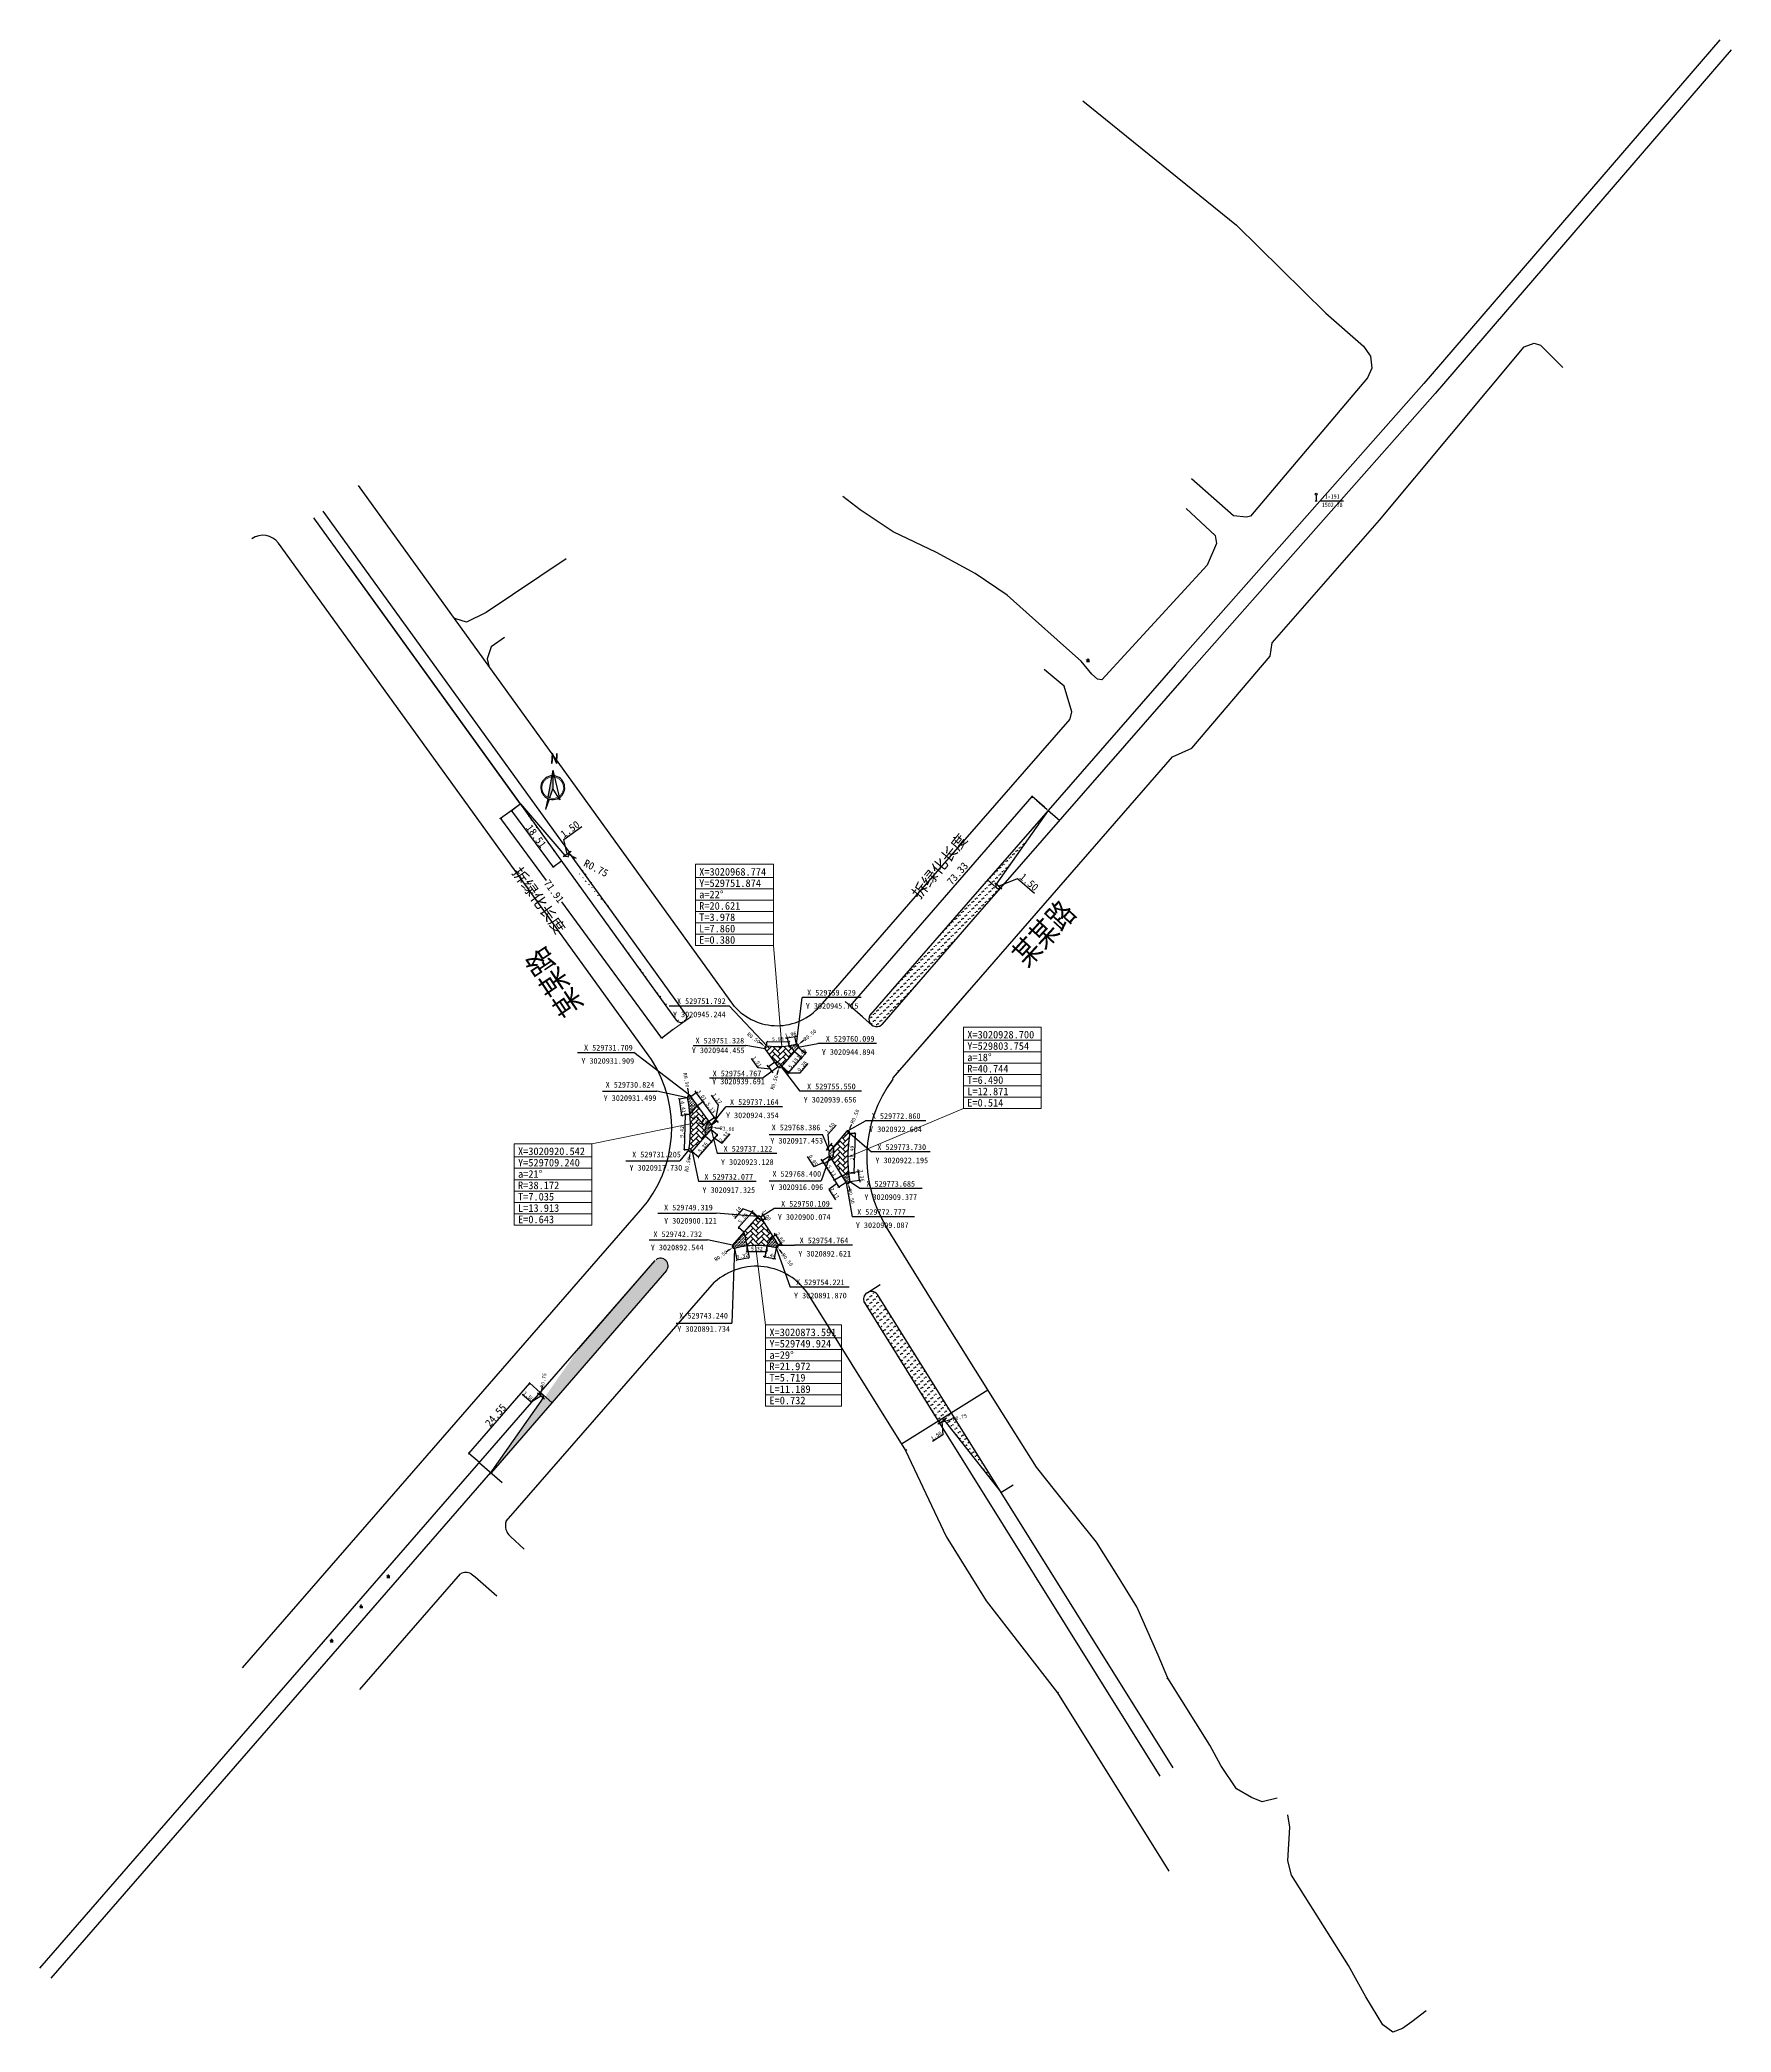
# Model space of a CAD drawing. Extents: x 529560 to 530007, y 3020685 to 3021211.
import ezdxf
from ezdxf.enums import TextEntityAlignment as Align

# ---------------------------------------------------------------- set-up
doc = ezdxf.new("R2010")
doc.units = 0
doc.header["$LTSCALE"] = 0.5
doc.header["$PDMODE"] = 32
doc.layers.get('0').update_dxf_attribs({"linetype": 'CONTINUOUS'})
doc.layers.get('Defpoints').update_dxf_attribs({"linetype": 'CONTINUOUS'})
for name, color, linetype in [('@-拆绿化长度', 5, 'CONTINUOUS'), ('@-指北针', 7, 'CONTINUOUS'), ('@-道路隔离设施', 3, 'CONTINUOUS'), ('@-隔离岛', 3, 'CONTINUOUS'), ('@-隔离岛标注', 7, 'CONTINUOUS'), ('@道路标注', 7, 'CONTINUOUS'), ('ass', 7, 'CONTINUOUS')]:
    doc.layers.add(name, color=color, linetype=linetype)
doc.layers.add('PP-COM', color=7, linetype='CONTINUOUS', lineweight=0)
doc.layers.add('PP-DL-DHBZ', color=7, linetype='CONTINUOUS', lineweight=0)
doc.styles.add('--黑体', font='simhei.ttf')
doc.styles.add('HZ', font='simhei.ttf', dxfattribs={"width": 0.8})
doc.styles.add('STYLE1', font='simhei.ttf', dxfattribs={"width": 0.8})
doc.styles.add('黑体', font='simhei.ttf')
doc.dimstyles.new('标志标注', dxfattribs={"dimtxt": 1, "dimasz": 0.5, "dimexe": 0, "dimexo": 0, "dimgap": 0.25, "dimtad": 1, "dimzin": 0, "dimdsep": 46, "dimtxsty": '--黑体', "dimblk": 'ARCHTICK', "dimcen": 0.09, "dimadec": 0, "dimazin": 0, "dimtfac": 1, "dimtix": 1, "dimtmove": 2, "dimatfit": 0, "dimfxl": 1, "dimtolj": 1, "dimtzin": 0, "dimarcsym": 0})
pattern_1 = [(90, (-9e-05, 2e-05), (-0.35920999999, 0.35921000001), [0.09525, -0.62317]), (44.999999998, (-9e-05, 2e-05), (-0.35921024483, 0.35921024485), [0.09525, -0.41275]), (134.999999998, (-9e-05, 2e-05), (-0.35921024485, -0.35921024483), [0.09525, -0.41275])]
pattern_2 = [(90, (0, 0), (-0.898025, 0.898025), [0.238125, -1.557925]), (45, (0, 0), (-0.8980256121, 0.8980256121), [0.238125, -1.031875]), (135, (0, 0), (-0.8980256121, -0.8980256121), [0.238125, -1.031875])]

# ---------------------------------------------------------------- blocks, each defined once
blk = doc.blocks.new('GC257')
at = {"linetype": 'Continuous'}
for p, q in [((-0.5, 0), (0.5, 0)), ((0, 3), (0, 0))]:
    blk.add_line(p, q, dxfattribs=at)
blk.add_circle((0, 3.5), 0.5, dxfattribs=at)
blk = doc.blocks.new('GC124')
for p, q in [((0, -0.8), (-0.75, 0.2)), ((0, -0.8), (0, 0.8)), ((0, -0.8), (0.75, 0.2)), ((-0.8, -0.8), (0.75, -0.8)), ((0.8, -0.8), (0, -0.8))]:
    blk.add_line(p, q)
blk = doc.blocks.new('*D148')
at = {"layer": '@-隔离岛标注', "color": 0, "lineweight": -2, "transparency": 16777216}
for p, q in [((529799.8, 3020846.33), (529800.77, 3020846.58)), ((529798.09, 3020845.9), (529798.83, 3020846.08))]:
    blk.add_line(p, q, dxfattribs=at)
blk.add_arc((529798.09, 3020845.9), 0.759, 14.2603, 40.2805, dxfattribs=at)
at = {"layer": '@-隔离岛标注', "color": 0, "transparency": 16777216}
blk.add_solid([(529799.76, 3020846.49), (529799.84, 3020846.17), (529798.83, 3020846.08)], dxfattribs=at)
at = {"layer": 'Defpoints', "color": 0, "transparency": 16777216}
for p in [(529798.09, 3020845.9), (529798.83, 3020846.08)]:
    blk.add_point(p, dxfattribs=at)
at = {"layer": '@-隔离岛标注', "color": 0, "transparency": 16777216, "insert": (529802.78, 3020847.09), "char_height": 1, "attachment_point": 5, "rotation": 14.2603, "style": '--黑体'}
blk.add_mtext('\\A1;R0.75', dxfattribs=at)
blk = doc.blocks.new('*D150')
at = {"layer": '@-隔离岛标注', "color": 0, "lineweight": -2, "transparency": 16777216}
for p, q in [((529698.96, 3020996.06), (529699.64, 3020995.72)), ((529700.53, 3020995.27), (529701.43, 3020994.82))]:
    blk.add_line(p, q, dxfattribs=at)
at = {"layer": '@-隔离岛标注', "color": 0, "transparency": 16777216}
blk.add_solid([(529700.61, 3020995.42), (529700.46, 3020995.12), (529699.64, 3020995.72)], dxfattribs=at)
at = {"layer": 'Defpoints', "color": 0, "transparency": 16777216}
for p in [(529698.96, 3020996.06), (529699.64, 3020995.72)]:
    blk.add_point(p, dxfattribs=at)
at = {"layer": '@-隔离岛标注', "color": 0, "transparency": 16777216, "insert": (529706.66, 3020992.17), "char_height": 2, "attachment_point": 5, "rotation": 333.2166, "style": '--黑体'}
blk.add_mtext('\\A1;R0.75', dxfattribs=at)
blk = doc.blocks.new('_ArchTick')
at = {"color": 0, "linetype": 'ByBlock', "const_width": 0.4}
blk.add_lwpolyline([(-0.5, -0.5), (0.5, 0.5)], dxfattribs=at)
blk = doc.blocks.new('*D151')
at = {"layer": '@道路标注', "color": 0, "linetype": 'Continuous', "lineweight": -2, "transparency": 16777216}
for p, q in [((529698.15, 3020999.74), (529702.9, 3021003.17)), ((529699.05, 3020995.94), (529698.15, 3020999.74)), ((529698.44, 3020995.5), (529698.03, 3020995.21)), ((529698.44, 3020995.5), (529699.65, 3020996.38)), ((529698.44, 3020995.5), (529699.65, 3020996.38)), ((529698.44, 3020995.5), (529698.44, 3020995.5)), ((529699.65, 3020996.38), (529700.06, 3020996.67)), ((529699.65, 3020996.38), (529699.65, 3020996.38))]:
    blk.add_line(p, q, dxfattribs=at)
at = {"layer": 'Defpoints', "color": 0, "linetype": 'Continuous', "transparency": 16777216}
for p in [(529698.44, 3020995.5), (529699.65, 3020996.38), (529699.65, 3020996.38)]:
    blk.add_point(p, dxfattribs=at)
at = {"layer": '@道路标注', "color": 0, "linetype": 'Continuous', "lineweight": -2, "transparency": 16777216, "xscale": 0.5, "yscale": 0.5, "zscale": 0.5}
for p, rotation in [((529698.44, 3020995.5), 35.82958579841053), ((529699.65, 3020996.38), 215.8295857984105)]:
    blk.add_blockref('_ArchTick', p, dxfattribs=dict(at, rotation=rotation))
at = {"layer": '@道路标注', "color": 0, "linetype": 'Continuous', "transparency": 16777216, "insert": (529699.79, 3021002.47), "char_height": 2, "attachment_point": 5, "rotation": 35.8296, "style": '--黑体'}
blk.add_mtext('\\A1;1.50', dxfattribs=at)
blk = doc.blocks.new('*D153')
at = {"layer": 'Defpoints', "color": 0, "linetype": 'Continuous', "transparency": 16777216}
for p in [(529747.8, 3020901.25), (529749.22, 3020900.01, 1475.29), (529745.72, 3020895.98, 1475.29)]:
    blk.add_point(p, dxfattribs=at)
at = {"layer": 'PP-COM', "color": 0, "linetype": 'Continuous', "lineweight": -2, "transparency": 16777216}
for p, q in [((529744.29, 3020897.22), (529747.8, 3020901.25)), ((529749.22, 3020900.01), (529747.8, 3020901.25)), ((529745.72, 3020895.98), (529744.29, 3020897.22))]:
    blk.add_line(p, q, dxfattribs=at)
at = {"layer": 'PP-COM', "color": 0, "linetype": 'Continuous', "lineweight": -2, "transparency": 16777216, "xscale": 0.5, "yscale": 0.5, "zscale": 0.5}
for p, rotation in [((529747.8, 3020901.25), 48.99575339254483), ((529744.29, 3020897.22), 228.9957533925448)]:
    blk.add_blockref('_ArchTick', p, dxfattribs=dict(at, rotation=rotation))
at = {"layer": 'PP-COM', "color": 0, "linetype": 'Continuous', "transparency": 16777216, "insert": (529745.48, 3020899.73), "char_height": 1, "attachment_point": 5, "rotation": 48.9958, "style": '--黑体'}
blk.add_mtext('\\A1;5.35', dxfattribs=at)
blk = doc.blocks.new('*D155')
at = {"layer": 'Defpoints', "color": 0, "linetype": 'Continuous', "transparency": 16777216}
for p in [(529753.36, 3020894.87), (529754.76, 3020892.62), (529755.47, 3020893.06)]:
    blk.add_point(p, dxfattribs=at)
at = {"layer": 'PP-COM', "color": 0, "linetype": 'Continuous', "lineweight": -2, "transparency": 16777216}
for p, q in [((529753.36, 3020894.87), (529754.06, 3020895.31)), ((529754.06, 3020895.31), (529753.8, 3020895.74)), ((529754.06, 3020895.31), (529755.47, 3020893.06)), ((529754.76, 3020892.62), (529755.47, 3020893.06)), ((529755.47, 3020893.06), (529755.73, 3020892.64))]:
    blk.add_line(p, q, dxfattribs=at)
at = {"layer": 'PP-COM', "color": 0, "linetype": 'Continuous', "lineweight": -2, "transparency": 16777216, "xscale": 0.5, "yscale": 0.5, "zscale": 0.5}
for p, rotation in [((529754.06, 3020895.31), 301.9848841183295), ((529755.47, 3020893.06), 121.9848841183295)]:
    blk.add_blockref('_ArchTick', p, dxfattribs=dict(at, rotation=rotation))
at = {"layer": 'PP-COM', "color": 0, "linetype": 'Continuous', "transparency": 16777216, "insert": (529755.4, 3020894.58), "char_height": 1, "attachment_point": 5, "rotation": 301.9849, "style": '--黑体'}
blk.add_mtext('\\A1;2.65', dxfattribs=at)
blk = doc.blocks.new('*D156')
at = {"layer": 'Defpoints', "color": 0, "linetype": 'Continuous', "transparency": 16777216}
for p in [(529743.24, 3020891.73), (529746.5, 3020892.36), (529747.09, 3020889.3)]:
    blk.add_point(p, dxfattribs=at)
at = {"layer": 'PP-COM', "color": 0, "linetype": 'Continuous', "lineweight": -2, "transparency": 16777216}
for p, q in [((529743.24, 3020891.73), (529743.83, 3020888.67)), ((529743.83, 3020888.67), (529747.09, 3020889.3)), ((529746.5, 3020892.36), (529747.09, 3020889.3))]:
    blk.add_line(p, q, dxfattribs=at)
at = {"layer": 'PP-COM', "color": 0, "linetype": 'Continuous', "lineweight": -2, "transparency": 16777216, "xscale": 0.5, "yscale": 0.5, "zscale": 0.5}
for p, rotation in [((529743.83, 3020888.67), 190.8682988877844), ((529747.09, 3020889.3), 10.86829888778436)]:
    blk.add_blockref('_ArchTick', p, dxfattribs=dict(at, rotation=rotation))
at = {"layer": 'PP-COM', "color": 0, "linetype": 'Continuous', "transparency": 16777216, "insert": (529745.32, 3020889.72), "char_height": 1, "attachment_point": 5, "rotation": 10.8683, "style": '--黑体'}
blk.add_mtext('\\A1;3.32', dxfattribs=at)
blk = doc.blocks.new('*D157')
at = {"layer": 'Defpoints', "color": 0, "linetype": 'Continuous', "transparency": 16777216}
for p in [(529751.82, 3020892.32), (529753.69, 3020889.03), (529754.22, 3020891.87)]:
    blk.add_point(p, dxfattribs=at)
at = {"layer": 'PP-COM', "color": 0, "linetype": 'Continuous', "lineweight": -2, "transparency": 16777216}
for p, q in [((529751.29, 3020889.48), (529750.8, 3020889.57)), ((529751.82, 3020892.32), (529751.29, 3020889.48)), ((529751.29, 3020889.48), (529753.69, 3020889.03)), ((529754.22, 3020891.87), (529753.69, 3020889.03)), ((529753.69, 3020889.03), (529754.18, 3020888.93))]:
    blk.add_line(p, q, dxfattribs=at)
at = {"layer": 'PP-COM', "color": 0, "linetype": 'Continuous', "lineweight": -2, "transparency": 16777216, "xscale": 0.5, "yscale": 0.5, "zscale": 0.5}
for p, rotation in [((529751.29, 3020889.48), 349.3988340886678), ((529753.69, 3020889.03), 169.3988340886678)]:
    blk.add_blockref('_ArchTick', p, dxfattribs=dict(at, rotation=rotation))
at = {"layer": 'PP-COM', "color": 0, "linetype": 'Continuous', "transparency": 16777216, "insert": (529752.63, 3020889.99), "char_height": 1, "attachment_point": 5, "rotation": 349.3988, "style": '--黑体'}
blk.add_mtext('\\A1;2.44', dxfattribs=at)
blk = doc.blocks.new('*D158')
at = {"layer": 'Defpoints', "color": 0, "linetype": 'Continuous', "transparency": 16777216}
for p in [(529746.5, 3020892.36), (529751.81, 3020890.89), (529751.82, 3020892.32)]:
    blk.add_point(p, dxfattribs=at)
at = {"layer": 'PP-COM', "color": 0, "linetype": 'Continuous', "lineweight": -2, "transparency": 16777216}
for p, q in [((529746.5, 3020892.36), (529746.49, 3020890.93)), ((529746.49, 3020890.93), (529751.81, 3020890.89)), ((529751.82, 3020892.32), (529751.81, 3020890.89))]:
    blk.add_line(p, q, dxfattribs=at)
at = {"layer": 'PP-COM', "color": 0, "linetype": 'Continuous', "lineweight": -2, "transparency": 16777216, "xscale": 0.5, "yscale": 0.5, "zscale": 0.5}
for p, rotation in [((529746.49, 3020890.93), 179.5539914803603), ((529751.81, 3020890.89), 359.5539914803603)]:
    blk.add_blockref('_ArchTick', p, dxfattribs=dict(at, rotation=rotation))
at = {"layer": 'PP-COM', "color": 0, "linetype": 'Continuous', "transparency": 16777216, "insert": (529749.16, 3020891.66), "char_height": 1, "attachment_point": 5, "rotation": 359.554, "style": '--黑体'}
blk.add_mtext('\\A1;5.32', dxfattribs=at)
blk = doc.blocks.new('*D160')
at = {"layer": 'Defpoints', "color": 0, "linetype": 'Continuous', "transparency": 16777216}
for p in [(529750.11, 3020900.07, 1475.29), (529750.64, 3020899.22, 1475.29), (529751.35, 3020899.66)]:
    blk.add_point(p, dxfattribs=at)
at = {"layer": 'PP-COM', "color": 0, "linetype": 'Continuous', "lineweight": -2, "transparency": 16777216}
for p, q in [((529750.11, 3020900.07), (529750.82, 3020900.51)), ((529750.82, 3020900.51), (529750.55, 3020900.94)), ((529750.64, 3020899.22), (529751.35, 3020899.66)), ((529750.82, 3020900.51), (529751.35, 3020899.66)), ((529751.35, 3020899.66), (529751.61, 3020899.24))]:
    blk.add_line(p, q, dxfattribs=at)
at = {"layer": 'PP-COM', "color": 0, "linetype": 'Continuous', "lineweight": -2, "transparency": 16777216, "xscale": 0.5, "yscale": 0.5, "zscale": 0.5}
for p, rotation in [((529750.82, 3020900.51), 301.8560375463418), ((529751.35, 3020899.66), 121.8560375463418)]:
    blk.add_blockref('_ArchTick', p, dxfattribs=dict(at, rotation=rotation))
at = {"layer": 'PP-COM', "color": 0, "linetype": 'Continuous', "transparency": 16777216, "insert": (529751.72, 3020900.49), "char_height": 1, "attachment_point": 5, "rotation": 301.856, "style": '--黑体'}
blk.add_mtext('\\A1;1.00', dxfattribs=at)
blk = doc.blocks.new('*D161')
at = {"layer": 'Defpoints', "color": 0, "linetype": 'Continuous', "transparency": 16777216}
for p in [(529747.8, 3020901.25), (529749.22, 3020900.01), (529749.32, 3020900.12, 1475.29)]:
    blk.add_point(p, dxfattribs=at)
at = {"layer": 'PP-COM', "color": 0, "linetype": 'Continuous', "lineweight": -2, "transparency": 16777216}
for p, q in [((529745.44, 3020902.14), (529743.27, 3020899.64)), ((529747.84, 3020901.31), (529745.44, 3020902.14)), ((529747.8, 3020901.25), (529747.47, 3020900.88)), ((529747.89, 3020901.36), (529747.8, 3020901.25)), ((529747.89, 3020901.36), (529747.8, 3020901.25)), ((529749.22, 3020900.01), (529747.8, 3020901.25)), ((529747.89, 3020901.36), (529748.22, 3020901.74)), ((529749.32, 3020900.12), (529747.89, 3020901.36))]:
    blk.add_line(p, q, dxfattribs=at)
at = {"layer": 'PP-COM', "color": 0, "linetype": 'Continuous', "lineweight": -2, "transparency": 16777216, "xscale": 0.5, "yscale": 0.5, "zscale": 0.5}
for p, rotation in [((529747.8, 3020901.25), 48.99575323725073), ((529747.89, 3020901.36), 228.9957532372507)]:
    blk.add_blockref('_ArchTick', p, dxfattribs=dict(at, rotation=rotation))
at = {"layer": 'PP-COM', "color": 0, "linetype": 'Continuous', "transparency": 16777216, "insert": (529743.79, 3020901.39), "char_height": 1, "attachment_point": 5, "rotation": 48.9958, "style": '--黑体'}
blk.add_mtext('\\A1;0.14', dxfattribs=at)
blk = doc.blocks.new('*D162')
at = {"layer": '@-隔离岛标注', "color": 0, "lineweight": -2, "transparency": 16777216}
for p, q in [((529754.34, 3020892.36), (529754.65, 3020891.96)), ((529755.27, 3020891.18), (529755.89, 3020890.39))]:
    blk.add_line(p, q, dxfattribs=at)
at = {"layer": '@-隔离岛标注', "color": 0, "transparency": 16777216}
blk.add_solid([(529755.4, 3020891.28), (529755.14, 3020891.07), (529754.65, 3020891.96)], dxfattribs=at)
at = {"layer": 'Defpoints', "color": 0, "transparency": 16777216}
for p in [(529754.34, 3020892.36), (529754.65, 3020891.96)]:
    blk.add_point(p, dxfattribs=at)
at = {"layer": '@-隔离岛标注', "color": 0, "transparency": 16777216, "insert": (529757.2, 3020888.73), "char_height": 1, "attachment_point": 5, "rotation": 308.232, "style": '--黑体'}
blk.add_mtext('\\A1;R0.50', dxfattribs=at)
blk = doc.blocks.new('*D163')
at = {"layer": '@-隔离岛标注', "color": 0, "lineweight": -2, "transparency": 16777216}
for p, q in [((529741.88, 3020891.35), (529741.07, 3020890.77)), ((529743.11, 3020892.22), (529742.7, 3020891.93))]:
    blk.add_line(p, q, dxfattribs=at)
at = {"layer": '@-隔离岛标注', "color": 0, "transparency": 16777216}
blk.add_solid([(529741.79, 3020891.49), (529741.98, 3020891.21), (529742.7, 3020891.93)], dxfattribs=at)
at = {"layer": 'Defpoints', "color": 0, "transparency": 16777216}
for p in [(529742.7, 3020891.93), (529743.11, 3020892.22)]:
    blk.add_point(p, dxfattribs=at)
at = {"layer": '@-隔离岛标注', "color": 0, "transparency": 16777216, "insert": (529739.65, 3020889.77), "char_height": 1, "attachment_point": 5, "rotation": 35.2321, "style": '--黑体'}
blk.add_mtext('\\A1;R0.50', dxfattribs=at)
blk = doc.blocks.new('*D165')
at = {"layer": 'Defpoints', "color": 0, "linetype": 'Continuous', "transparency": 16777216}
for p in [(529768.4, 3020916.1, 1475.29), (529768.9, 3020915.29, 1475.29), (529766.93, 3020914.06)]:
    blk.add_point(p, dxfattribs=at)
at = {"layer": 'PP-COM', "color": 0, "linetype": 'Continuous', "lineweight": -2, "transparency": 16777216}
for p, q in [((529764.27, 3020913.24), (529762.55, 3020916)), ((529766.43, 3020914.86), (529766.16, 3020915.29)), ((529768.4, 3020916.1), (529766.43, 3020914.86)), ((529766.43, 3020914.86), (529766.93, 3020914.06)), ((529766.43, 3020914.86), (529766.93, 3020914.06)), ((529768.9, 3020915.29), (529766.93, 3020914.06)), ((529766.68, 3020914.46), (529764.27, 3020913.24)), ((529766.93, 3020914.06), (529767.19, 3020913.63))]:
    blk.add_line(p, q, dxfattribs=at)
at = {"layer": 'PP-COM', "color": 0, "linetype": 'Continuous', "lineweight": -2, "transparency": 16777216, "xscale": 0.5, "yscale": 0.5, "zscale": 0.5}
for p, rotation in [((529766.43, 3020914.86), 301.9848840909769), ((529766.93, 3020914.06), 121.9848840909769)]:
    blk.add_blockref('_ArchTick', p, dxfattribs=dict(at, rotation=rotation))
at = {"layer": 'PP-COM', "color": 0, "linetype": 'Continuous', "transparency": 16777216, "insert": (529764.05, 3020915.02), "char_height": 1, "attachment_point": 5, "rotation": 301.9849, "style": '--黑体'}
blk.add_mtext('\\A1;0.95', dxfattribs=at)
blk = doc.blocks.new('*D166')
at = {"layer": 'Defpoints', "color": 0, "linetype": 'Continuous', "transparency": 16777216}
for p in [(529768.9, 3020915.29, 1475.29), (529769.65, 3020909.71), (529771.62, 3020910.94, 1475.29)]:
    blk.add_point(p, dxfattribs=at)
at = {"layer": 'PP-COM', "color": 0, "linetype": 'Continuous', "lineweight": -2, "transparency": 16777216}
for p, q in [((529768.9, 3020915.29), (529766.93, 3020914.06)), ((529766.93, 3020914.06), (529769.65, 3020909.71)), ((529771.62, 3020910.94), (529769.65, 3020909.71))]:
    blk.add_line(p, q, dxfattribs=at)
at = {"layer": 'PP-COM', "color": 0, "linetype": 'Continuous', "lineweight": -2, "transparency": 16777216, "xscale": 0.5, "yscale": 0.5, "zscale": 0.5}
for p, rotation in [((529766.93, 3020914.06), 121.9848840909769), ((529769.65, 3020909.71), 301.9848840909769)]:
    blk.add_blockref('_ArchTick', p, dxfattribs=dict(at, rotation=rotation))
at = {"layer": 'PP-COM', "color": 0, "linetype": 'Continuous', "transparency": 16777216, "insert": (529768.92, 3020912.28), "char_height": 1, "attachment_point": 5, "rotation": 301.9849, "style": '--黑体'}
blk.add_mtext('\\A1;5.13', dxfattribs=at)
blk = doc.blocks.new('*D167')
at = {"layer": 'Defpoints', "color": 0, "linetype": 'Continuous', "transparency": 16777216}
for p in [(529771.62, 3020910.94, 1475.29), (529770.8, 3020907.86), (529772.77, 3020909.1)]:
    blk.add_point(p, dxfattribs=at)
at = {"layer": 'PP-COM', "color": 0, "linetype": 'Continuous', "lineweight": -2, "transparency": 16777216}
for p, q in [((529771.62, 3020910.94), (529769.65, 3020909.71)), ((529769.65, 3020909.71), (529770.8, 3020907.86)), ((529770.22, 3020908.78), (529768.2, 3020907.31)), ((529768.2, 3020907.31), (529769.94, 3020904.53)), ((529772.77, 3020909.1), (529770.8, 3020907.86))]:
    blk.add_line(p, q, dxfattribs=at)
at = {"layer": 'PP-COM', "color": 0, "linetype": 'Continuous', "lineweight": -2, "transparency": 16777216, "xscale": 0.5, "yscale": 0.5, "zscale": 0.5}
for p, rotation in [((529769.65, 3020909.71), 121.9848840909769), ((529770.8, 3020907.86), 301.9848840909769)]:
    blk.add_blockref('_ArchTick', p, dxfattribs=dict(at, rotation=rotation))
at = {"layer": 'PP-COM', "color": 0, "linetype": 'Continuous', "transparency": 16777216, "insert": (529769.71, 3020906.32), "char_height": 1, "attachment_point": 5, "rotation": 301.9849, "style": '--黑体'}
blk.add_mtext('\\A1;2.17', dxfattribs=at)
blk = doc.blocks.new('*D168')
at = {"layer": 'Defpoints', "color": 0, "linetype": 'Continuous', "transparency": 16777216}
for p in [(529773.39, 3020911.72), (529773.69, 3020909.38), (529776, 3020912.04)]:
    blk.add_point(p, dxfattribs=at)
at = {"layer": 'PP-COM', "color": 0, "linetype": 'Continuous', "lineweight": -2, "transparency": 16777216}
for p, q in [((529773.39, 3020911.72), (529776, 3020912.04)), ((529773.69, 3020909.38), (529776.29, 3020909.71)), ((529776, 3020912.04), (529775.94, 3020912.54)), ((529776.29, 3020909.71), (529776, 3020912.04)), ((529776.29, 3020909.71), (529776.36, 3020909.21))]:
    blk.add_line(p, q, dxfattribs=at)
at = {"layer": 'PP-COM', "color": 0, "linetype": 'Continuous', "lineweight": -2, "transparency": 16777216, "xscale": 0.5, "yscale": 0.5, "zscale": 0.5}
for p, rotation in [((529776, 3020912.04), 277.2078099155734), ((529776.29, 3020909.71), 97.20780991557339)]:
    blk.add_blockref('_ArchTick', p, dxfattribs=dict(at, rotation=rotation))
at = {"layer": 'PP-COM', "color": 0, "linetype": 'Continuous', "transparency": 16777216, "insert": (529776.89, 3020910.97), "char_height": 1, "attachment_point": 5, "rotation": 277.2078, "style": '--黑体'}
blk.add_mtext('\\A1;2.36', dxfattribs=at)
blk = doc.blocks.new('*D169')
at = {"layer": 'Defpoints', "color": 0, "linetype": 'Continuous', "transparency": 16777216}
for p in [(529773.73, 3020922.19), (529775.19, 3020922.15), (529773.39, 3020911.72)]:
    blk.add_point(p, dxfattribs=at)
at = {"layer": 'PP-COM', "color": 0, "linetype": 'Continuous', "lineweight": -2, "transparency": 16777216}
for p, q in [((529773.73, 3020922.19), (529775.19, 3020922.15)), ((529774.85, 3020911.67), (529775.19, 3020922.15)), ((529773.39, 3020911.72), (529774.85, 3020911.67))]:
    blk.add_line(p, q, dxfattribs=at)
at = {"layer": 'PP-COM', "color": 0, "linetype": 'Continuous', "lineweight": -2, "transparency": 16777216, "xscale": 0.5, "yscale": 0.5, "zscale": 0.5}
for p, rotation in [((529775.19, 3020922.15), 88.13786379876213), ((529774.85, 3020911.67), 268.1378637987621)]:
    blk.add_blockref('_ArchTick', p, dxfattribs=dict(at, rotation=rotation))
at = {"layer": 'PP-COM', "color": 0, "linetype": 'Continuous', "transparency": 16777216, "insert": (529774.27, 3020916.93), "char_height": 1, "attachment_point": 5, "rotation": 88.1379, "style": '--黑体'}
blk.add_mtext('\\A1;10.49', dxfattribs=at)
blk = doc.blocks.new('*D171')
at = {"layer": 'Defpoints', "color": 0, "linetype": 'Continuous', "transparency": 16777216}
for p in [(529767.76, 3020918), (529768.39, 3020917.45, 1475.29), (529769.37, 3020918.59, 1475.29)]:
    blk.add_point(p, dxfattribs=at)
at = {"layer": 'PP-COM', "color": 0, "linetype": 'Continuous', "lineweight": -2, "transparency": 16777216}
for p, q in [((529768, 3020921.92), (529770.09, 3020924.32)), ((529768.25, 3020918.56), (529768, 3020921.92)), ((529767.76, 3020918), (529767.43, 3020917.62)), ((529768.74, 3020919.13), (529767.76, 3020918)), ((529768.74, 3020919.13), (529767.76, 3020918)), ((529768.39, 3020917.45), (529767.76, 3020918)), ((529768.74, 3020919.13), (529769.07, 3020919.51)), ((529769.37, 3020918.59), (529768.74, 3020919.13))]:
    blk.add_line(p, q, dxfattribs=at)
at = {"layer": 'PP-COM', "color": 0, "linetype": 'Continuous', "lineweight": -2, "transparency": 16777216, "xscale": 0.5, "yscale": 0.5, "zscale": 0.5}
for p, rotation in [((529767.76, 3020918), 49.02799557923368), ((529768.74, 3020919.13), 229.0279955792337)]:
    blk.add_blockref('_ArchTick', p, dxfattribs=dict(at, rotation=rotation))
at = {"layer": 'PP-COM', "color": 0, "linetype": 'Continuous', "transparency": 16777216, "insert": (529768.47, 3020923.61), "char_height": 1, "attachment_point": 5, "rotation": 49.028, "style": '--黑体'}
blk.add_mtext('\\A1;1.50', dxfattribs=at)
blk = doc.blocks.new('*D173')
at = {"layer": '@-隔离岛标注', "color": 0, "lineweight": -2, "transparency": 16777216}
for p, q in [((529773.19, 3020909.38), (529773.3, 3020908.89)), ((529773.53, 3020907.92), (529773.76, 3020906.94))]:
    blk.add_line(p, q, dxfattribs=at)
at = {"layer": '@-隔离岛标注', "color": 0, "transparency": 16777216}
blk.add_solid([(529773.69, 3020907.96), (529773.37, 3020907.88), (529773.3, 3020908.89)], dxfattribs=at)
at = {"layer": 'Defpoints', "color": 0, "transparency": 16777216}
for p in [(529773.19, 3020909.38), (529773.3, 3020908.89)]:
    blk.add_point(p, dxfattribs=at)
at = {"layer": '@-隔离岛标注', "color": 0, "transparency": 16777216, "insert": (529774.12, 3020905.43), "char_height": 1, "attachment_point": 5, "rotation": 283.2664, "style": '--黑体'}
blk.add_mtext('\\A1;R0.50', dxfattribs=at)
blk = doc.blocks.new('*D174')
at = {"layer": '@-隔离岛标注', "color": 0, "lineweight": -2, "transparency": 16777216}
for p, q in [((529773.24, 3020922.28), (529773.43, 3020922.74)), ((529773.82, 3020923.66), (529774.21, 3020924.58))]:
    blk.add_line(p, q, dxfattribs=at)
at = {"layer": '@-隔离岛标注', "color": 0, "transparency": 16777216}
blk.add_solid([(529773.67, 3020923.72), (529773.98, 3020923.59), (529773.43, 3020922.74)], dxfattribs=at)
at = {"layer": 'Defpoints', "color": 0, "transparency": 16777216}
for p in [(529773.24, 3020922.28), (529773.43, 3020922.74)]:
    blk.add_point(p, dxfattribs=at)
at = {"layer": '@-隔离岛标注', "color": 0, "transparency": 16777216, "insert": (529775.07, 3020926.58), "char_height": 1, "attachment_point": 5, "rotation": 66.9754, "style": '--黑体'}
blk.add_mtext('\\A1;R0.50', dxfattribs=at)
blk = doc.blocks.new('*D176')
at = {"layer": 'Defpoints', "color": 0, "linetype": 'Continuous', "transparency": 16777216}
for p in [(529735.6, 3020921.37), (529737.25, 3020919.94), (529732.08, 3020917.32)]:
    blk.add_point(p, dxfattribs=at)
at = {"layer": 'PP-COM', "color": 0, "linetype": 'Continuous', "lineweight": -2, "transparency": 16777216}
for p, q in [((529733.73, 3020915.89), (529737.25, 3020919.94)), ((529735.6, 3020921.37), (529737.25, 3020919.94)), ((529732.08, 3020917.32), (529733.73, 3020915.89))]:
    blk.add_line(p, q, dxfattribs=at)
at = {"layer": 'PP-COM', "color": 0, "linetype": 'Continuous', "lineweight": -2, "transparency": 16777216, "xscale": 0.5, "yscale": 0.5, "zscale": 0.5}
for p, rotation in [((529737.25, 3020919.94), 48.99575341329258), ((529733.73, 3020915.89), 228.9957534132926)]:
    blk.add_blockref('_ArchTick', p, dxfattribs=dict(at, rotation=rotation))
at = {"layer": 'PP-COM', "color": 0, "linetype": 'Continuous', "transparency": 16777216, "insert": (529734.92, 3020918.41), "char_height": 1, "attachment_point": 5, "rotation": 48.9958, "style": '--黑体'}
blk.add_mtext('\\A1;5.36', dxfattribs=at)
blk = doc.blocks.new('*D177')
at = {"layer": 'Defpoints', "color": 0, "linetype": 'Continuous', "transparency": 16777216}
for p in [(529735.6, 3020921.37), (529737.12, 3020923.13, 1475.29), (529738.77, 3020921.69)]:
    blk.add_point(p, dxfattribs=at)
at = {"layer": 'PP-COM', "color": 0, "linetype": 'Continuous', "lineweight": -2, "transparency": 16777216}
for p, q in [((529735.6, 3020921.37), (529737.25, 3020919.94)), ((529737.12, 3020923.13), (529738.77, 3020921.69)), ((529737.25, 3020919.94), (529738.77, 3020921.69)), ((529738.01, 3020920.81), (529739.97, 3020919.52)), ((529739.97, 3020919.52), (529742.11, 3020921.98))]:
    blk.add_line(p, q, dxfattribs=at)
at = {"layer": 'PP-COM', "color": 0, "linetype": 'Continuous', "lineweight": -2, "transparency": 16777216, "xscale": 0.5, "yscale": 0.5, "zscale": 0.5}
for p, rotation in [((529737.25, 3020919.94), 228.9957534092273), ((529738.77, 3020921.69), 48.99575340922732)]:
    blk.add_blockref('_ArchTick', p, dxfattribs=dict(at, rotation=rotation))
at = {"layer": 'PP-COM', "color": 0, "linetype": 'Continuous', "transparency": 16777216, "insert": (529740.47, 3020921.24), "char_height": 1, "attachment_point": 5, "rotation": 48.9958, "style": '--黑体'}
blk.add_mtext('\\A1;2.33', dxfattribs=at)
blk = doc.blocks.new('*D178')
at = {"layer": 'Defpoints', "color": 0, "linetype": 'Continuous', "transparency": 16777216}
for p in [(529736.48, 3020925.3), (529737.93, 3020926.35), (529737.16, 3020924.35)]:
    blk.add_point(p, dxfattribs=at)
at = {"layer": 'PP-COM', "color": 0, "linetype": 'Continuous', "lineweight": -2, "transparency": 16777216}
for p, q in [((529739.03, 3020929.59), (529737.16, 3020932.18)), ((529736.48, 3020925.3), (529737.93, 3020926.35)), ((529737.16, 3020924.35), (529738.62, 3020925.4)), ((529737.93, 3020926.35), (529737.64, 3020926.76)), ((529738.62, 3020925.4), (529737.93, 3020926.35)), ((529738.62, 3020925.4), (529737.93, 3020926.35)), ((529738.28, 3020925.88), (529739.03, 3020929.59)), ((529738.62, 3020925.4), (529738.91, 3020925))]:
    blk.add_line(p, q, dxfattribs=at)
at = {"layer": 'PP-COM', "color": 0, "linetype": 'Continuous', "lineweight": -2, "transparency": 16777216, "xscale": 0.5, "yscale": 0.5, "zscale": 0.5}
for p, rotation in [((529737.93, 3020926.35), 305.8295858250631), ((529738.62, 3020925.4), 125.8295858250631)]:
    blk.add_blockref('_ArchTick', p, dxfattribs=dict(at, rotation=rotation))
at = {"layer": 'PP-COM', "color": 0, "linetype": 'Continuous', "transparency": 16777216, "insert": (529738.7, 3020931.32), "char_height": 1, "attachment_point": 5, "rotation": 305.8296, "style": '--黑体'}
blk.add_mtext('\\A1;1.17', dxfattribs=at)
blk = doc.blocks.new('*D179')
at = {"layer": 'Defpoints', "color": 0, "linetype": 'Continuous', "transparency": 16777216}
for p in [(529734.93, 3020930.51), (529733.48, 3020929.46), (529736.48, 3020925.3)]:
    blk.add_point(p, dxfattribs=at)
at = {"layer": 'PP-COM', "color": 0, "linetype": 'Continuous', "lineweight": -2, "transparency": 16777216}
for p, q in [((529733.48, 3020929.46), (529734.93, 3020930.51)), ((529737.93, 3020926.35), (529734.93, 3020930.51)), ((529736.48, 3020925.3), (529737.93, 3020926.35))]:
    blk.add_line(p, q, dxfattribs=at)
at = {"layer": 'PP-COM', "color": 0, "linetype": 'Continuous', "lineweight": -2, "transparency": 16777216, "xscale": 0.5, "yscale": 0.5, "zscale": 0.5}
for p, rotation in [((529734.93, 3020930.51), 125.8295858268733), ((529737.93, 3020926.35), 305.8295858268733)]:
    blk.add_blockref('_ArchTick', p, dxfattribs=dict(at, rotation=rotation))
at = {"layer": 'PP-COM', "color": 0, "linetype": 'Continuous', "transparency": 16777216, "insert": (529737.04, 3020928.87), "char_height": 1, "attachment_point": 5, "rotation": 305.8296, "style": '--黑体'}
blk.add_mtext('\\A1;5.13', dxfattribs=at)
blk = doc.blocks.new('*D180')
at = {"layer": 'Defpoints', "color": 0, "linetype": 'Continuous', "transparency": 16777216}
for p in [(529731.72, 3020931.9), (529733.17, 3020932.95), (529733.48, 3020929.46)]:
    blk.add_point(p, dxfattribs=at)
at = {"layer": 'PP-COM', "color": 0, "linetype": 'Continuous', "lineweight": -2, "transparency": 16777216}
for p, q in [((529731.72, 3020931.9), (529733.17, 3020932.95)), ((529733.17, 3020932.95), (529732.88, 3020933.35)), ((529734.93, 3020930.51), (529733.17, 3020932.95)), ((529733.48, 3020929.46), (529734.93, 3020930.51)), ((529734.93, 3020930.51), (529735.22, 3020930.1))]:
    blk.add_line(p, q, dxfattribs=at)
at = {"layer": 'PP-COM', "color": 0, "linetype": 'Continuous', "lineweight": -2, "transparency": 16777216, "xscale": 0.5, "yscale": 0.5, "zscale": 0.5}
for p, rotation in [((529733.17, 3020932.95), 305.8295858160887), ((529734.93, 3020930.51), 125.8295858160887)]:
    blk.add_blockref('_ArchTick', p, dxfattribs=dict(at, rotation=rotation))
at = {"layer": 'PP-COM', "color": 0, "linetype": 'Continuous', "transparency": 16777216, "insert": (529734.66, 3020932.17), "char_height": 1, "attachment_point": 5, "rotation": 305.8296, "style": '--黑体'}
blk.add_mtext('\\A1;3.01', dxfattribs=at)
blk = doc.blocks.new('*D181')
at = {"layer": 'Defpoints', "color": 0, "linetype": 'Continuous', "transparency": 16777216}
for p in [(529730.82, 3020931.5), (529729.28, 3020926.81), (529731.49, 3020927.14)]:
    blk.add_point(p, dxfattribs=at)
at = {"layer": 'PP-COM', "color": 0, "linetype": 'Continuous', "lineweight": -2, "transparency": 16777216}
for p, q in [((529730.82, 3020931.5), (529728.62, 3020931.16)), ((529728.62, 3020931.16), (529729.28, 3020926.81)), ((529731.49, 3020927.14), (529729.28, 3020926.81))]:
    blk.add_line(p, q, dxfattribs=at)
at = {"layer": 'PP-COM', "color": 0, "linetype": 'Continuous', "lineweight": -2, "transparency": 16777216, "xscale": 0.5, "yscale": 0.5, "zscale": 0.5}
for p, rotation in [((529728.62, 3020931.16), 98.68747023515262), ((529729.28, 3020926.81), 278.6874702351527)]:
    blk.add_blockref('_ArchTick', p, dxfattribs=dict(at, rotation=rotation))
at = {"layer": 'PP-COM', "color": 0, "linetype": 'Continuous', "transparency": 16777216, "insert": (529729.69, 3020929.1), "char_height": 1, "attachment_point": 5, "rotation": 278.6875, "style": '--黑体'}
blk.add_mtext('\\A1;4.41', dxfattribs=at)
blk = doc.blocks.new('*D182')
at = {"layer": 'Defpoints', "color": 0, "linetype": 'Continuous', "transparency": 16777216}
for p in [(529731.49, 3020927.14), (529729.96, 3020917.77), (529731.21, 3020917.73)]:
    blk.add_point(p, dxfattribs=at)
at = {"layer": 'PP-COM', "color": 0, "linetype": 'Continuous', "lineweight": -2, "transparency": 16777216}
for p, q in [((529730.24, 3020927.18), (529729.96, 3020917.77)), ((529731.49, 3020927.14), (529730.24, 3020927.18)), ((529731.21, 3020917.73), (529729.96, 3020917.77))]:
    blk.add_line(p, q, dxfattribs=at)
at = {"layer": 'PP-COM', "color": 0, "linetype": 'Continuous', "lineweight": -2, "transparency": 16777216, "xscale": 0.5, "yscale": 0.5, "zscale": 0.5}
for p, rotation in [((529730.24, 3020927.18), 88.26881014485146), ((529729.96, 3020917.77), 268.2688101448514)]:
    blk.add_blockref('_ArchTick', p, dxfattribs=dict(at, rotation=rotation))
at = {"layer": 'PP-COM', "color": 0, "linetype": 'Continuous', "transparency": 16777216, "insert": (529729.35, 3020922.5), "char_height": 1, "attachment_point": 5, "rotation": 88.2688, "style": '--黑体'}
blk.add_mtext('\\A1;9.42', dxfattribs=at)
blk = doc.blocks.new('*D183')
at = {"layer": '@-隔离岛标注', "color": 0, "lineweight": -2, "transparency": 16777216}
for p, q in [((529736.35, 3020923.77), (529737.35, 3020923.68)), ((529738.35, 3020923.6), (529739.34, 3020923.51))]:
    blk.add_line(p, q, dxfattribs=at)
at = {"layer": '@-隔离岛标注', "color": 0, "transparency": 16777216}
blk.add_solid([(529738.36, 3020923.76), (529738.33, 3020923.43), (529737.35, 3020923.68)], dxfattribs=at)
at = {"layer": 'Defpoints', "color": 0, "transparency": 16777216}
for p in [(529736.35, 3020923.77), (529737.35, 3020923.68)]:
    blk.add_point(p, dxfattribs=at)
at = {"layer": '@-隔离岛标注', "color": 0, "transparency": 16777216, "insert": (529741.3, 3020923.35), "char_height": 1, "attachment_point": 5, "rotation": 355.1361, "style": '--黑体'}
blk.add_mtext('\\A1;R1.00', dxfattribs=at)
blk = doc.blocks.new('*D184')
at = {"layer": '@-隔离岛标注', "color": 0, "lineweight": -2, "transparency": 16777216}
for p, q in [((529731.39, 3020916.19), (529731.18, 3020915.21)), ((529731.7, 3020917.65), (529731.6, 3020917.16))]:
    blk.add_line(p, q, dxfattribs=at)
at = {"layer": '@-隔离岛标注', "color": 0, "transparency": 16777216}
blk.add_solid([(529731.23, 3020916.22), (529731.55, 3020916.15), (529731.6, 3020917.16)], dxfattribs=at)
at = {"layer": 'Defpoints', "color": 0, "transparency": 16777216}
for p in [(529731.6, 3020917.16), (529731.7, 3020917.65)]:
    blk.add_point(p, dxfattribs=at)
at = {"layer": '@-隔离岛标注', "color": 0, "transparency": 16777216, "insert": (529730.91, 3020913.9), "char_height": 1, "attachment_point": 5, "rotation": 78.0889, "style": '--黑体'}
blk.add_mtext('\\A1;R0.50', dxfattribs=at)
blk = doc.blocks.new('*D185')
at = {"layer": '@-隔离岛标注', "color": 0, "lineweight": -2, "transparency": 16777216}
for p, q in [((529731.06, 3020933.08), (529730.89, 3020934.07)), ((529731.31, 3020931.6), (529731.23, 3020932.1))]:
    blk.add_line(p, q, dxfattribs=at)
at = {"layer": '@-隔离岛标注', "color": 0, "transparency": 16777216}
blk.add_solid([(529731.22, 3020933.11), (529730.89, 3020933.05), (529731.23, 3020932.1)], dxfattribs=at)
at = {"layer": 'Defpoints', "color": 0, "transparency": 16777216}
for p in [(529731.23, 3020932.1), (529731.31, 3020931.6)]:
    blk.add_point(p, dxfattribs=at)
at = {"layer": '@-隔离岛标注', "color": 0, "transparency": 16777216, "insert": (529730.52, 3020936.19), "char_height": 1, "attachment_point": 5, "rotation": 279.84, "style": '--黑体'}
blk.add_mtext('\\A1;R0.50', dxfattribs=at)
blk = doc.blocks.new('*D186')
at = {"layer": '@-隔离岛标注', "color": 0, "lineweight": -2, "transparency": 16777216}
for p, q in [((529754.72, 3020938.55), (529754.42, 3020937.6)), ((529755.17, 3020939.98), (529755.02, 3020939.51))]:
    blk.add_line(p, q, dxfattribs=at)
at = {"layer": '@-隔离岛标注', "color": 0, "transparency": 16777216}
blk.add_solid([(529754.56, 3020938.6), (529754.88, 3020938.5), (529755.02, 3020939.51)], dxfattribs=at)
at = {"layer": 'Defpoints', "color": 0, "transparency": 16777216}
for p in [(529755.02, 3020939.51), (529755.17, 3020939.98)]:
    blk.add_point(p, dxfattribs=at)
at = {"layer": '@-隔离岛标注', "color": 0, "transparency": 16777216, "insert": (529753.78, 3020935.58), "char_height": 1, "attachment_point": 5, "rotation": 72.4783, "style": '--黑体'}
blk.add_mtext('\\A1;R0.50', dxfattribs=at)
blk = doc.blocks.new('*D187')
at = {"layer": '@-隔离岛标注', "color": 0, "lineweight": -2, "transparency": 16777216}
for p, q in [((529760.88, 3020946.18), (529761.65, 3020946.81)), ((529759.72, 3020945.22), (529760.11, 3020945.54))]:
    blk.add_line(p, q, dxfattribs=at)
at = {"layer": '@-隔离岛标注', "color": 0, "transparency": 16777216}
blk.add_solid([(529760.77, 3020946.31), (529760.98, 3020946.05), (529760.11, 3020945.54)], dxfattribs=at)
at = {"layer": 'Defpoints', "color": 0, "transparency": 16777216}
for p in [(529759.72, 3020945.22), (529760.11, 3020945.54)]:
    blk.add_point(p, dxfattribs=at)
at = {"layer": '@-隔离岛标注', "color": 0, "transparency": 16777216, "insert": (529763.19, 3020948.09), "char_height": 1, "attachment_point": 5, "rotation": 39.5553, "style": '--黑体'}
blk.add_mtext('\\A1;R0.50', dxfattribs=at)
blk = doc.blocks.new('*D188')
at = {"layer": '@-隔离岛标注', "color": 0, "lineweight": -2, "transparency": 16777216}
for p, q in [((529750.53, 3020945.65), (529749.74, 3020946.25)), ((529751.73, 3020944.75), (529751.33, 3020945.05))]:
    blk.add_line(p, q, dxfattribs=at)
at = {"layer": '@-隔离岛标注', "color": 0, "transparency": 16777216}
blk.add_solid([(529750.63, 3020945.78), (529750.43, 3020945.52), (529751.33, 3020945.05)], dxfattribs=at)
at = {"layer": 'Defpoints', "color": 0, "transparency": 16777216}
for p in [(529751.33, 3020945.05), (529751.73, 3020944.75)]:
    blk.add_point(p, dxfattribs=at)
at = {"layer": '@-隔离岛标注', "color": 0, "transparency": 16777216, "insert": (529748.3, 3020947.33), "char_height": 1, "attachment_point": 5, "rotation": 323.055, "style": '--黑体'}
blk.add_mtext('\\A1;R0.50', dxfattribs=at)
blk = doc.blocks.new('*D190')
at = {"layer": 'Defpoints', "color": 0, "linetype": 'Continuous', "transparency": 16777216}
for p in [(529751.79, 3020946.25), (529751.8, 3020945.24), (529757.68, 3020945.31)]:
    blk.add_point(p, dxfattribs=at)
at = {"layer": 'PP-COM', "color": 0, "linetype": 'Continuous', "lineweight": -2, "transparency": 16777216}
for p, q in [((529757.67, 3020946.32), (529751.79, 3020946.25)), ((529751.8, 3020945.24), (529751.79, 3020946.25)), ((529757.68, 3020945.31), (529757.67, 3020946.32))]:
    blk.add_line(p, q, dxfattribs=at)
at = {"layer": 'PP-COM', "color": 0, "linetype": 'Continuous', "lineweight": -2, "transparency": 16777216, "xscale": 0.5, "yscale": 0.5, "zscale": 0.5}
for p, rotation in [((529751.79, 3020946.25), 180.6584896355752), ((529757.67, 3020946.32), 0.658489635575279)]:
    blk.add_blockref('_ArchTick', p, dxfattribs=dict(at, rotation=rotation))
at = {"layer": 'PP-COM', "color": 0, "linetype": 'Continuous', "transparency": 16777216, "insert": (529754.72, 3020947.03), "char_height": 1, "attachment_point": 5, "rotation": 0.6585, "style": '--黑体'}
blk.add_mtext('\\A1;5.88', dxfattribs=at)
blk = doc.blocks.new('*D191')
at = {"layer": 'Defpoints', "color": 0, "linetype": 'Continuous', "transparency": 16777216}
for p in [(529759.18, 3020947.71), (529757.68, 3020945.31), (529759.6, 3020945.71)]:
    blk.add_point(p, dxfattribs=at)
at = {"layer": 'PP-COM', "color": 0, "linetype": 'Continuous', "lineweight": -2, "transparency": 16777216}
for p, q in [((529757.26, 3020947.32), (529756.77, 3020947.22)), ((529757.26, 3020947.32), (529759.18, 3020947.71)), ((529757.68, 3020945.31), (529757.26, 3020947.32)), ((529759.18, 3020947.71), (529759.67, 3020947.81)), ((529759.6, 3020945.71), (529759.18, 3020947.71))]:
    blk.add_line(p, q, dxfattribs=at)
at = {"layer": 'PP-COM', "color": 0, "linetype": 'Continuous', "lineweight": -2, "transparency": 16777216, "xscale": 0.5, "yscale": 0.5, "zscale": 0.5}
for p, rotation in [((529757.26, 3020947.32), 11.64222264754289), ((529759.18, 3020947.71), 191.6422226475429)]:
    blk.add_blockref('_ArchTick', p, dxfattribs=dict(at, rotation=rotation))
at = {"layer": 'PP-COM', "color": 0, "linetype": 'Continuous', "transparency": 16777216, "insert": (529758.07, 3020948.25), "char_height": 1, "attachment_point": 5, "rotation": 11.6422, "style": '--黑体'}
blk.add_mtext('\\A1;1.96', dxfattribs=at)
blk = doc.blocks.new('*D192')
at = {"layer": 'Defpoints', "color": 0, "linetype": 'Continuous', "transparency": 16777216}
for p in [(529755.55, 3020939.66), (529755.73, 3020939.87, 2950.57), (529757.62, 3020938.23)]:
    blk.add_point(p, dxfattribs=at)
at = {"layer": 'PP-COM', "color": 0, "linetype": 'Continuous', "lineweight": -2, "transparency": 16777216}
for p, q in [((529755.55, 3020939.66), (529757.43, 3020938.02)), ((529755.73, 3020939.87), (529757.62, 3020938.23)), ((529757.43, 3020938.02), (529757.11, 3020937.64)), ((529757.43, 3020938.02), (529757.62, 3020938.23)), ((529757.43, 3020938.02), (529757.62, 3020938.23)), ((529757.53, 3020938.13), (529760.6, 3020938.11)), ((529757.62, 3020938.23), (529757.95, 3020938.61)), ((529760.6, 3020938.11), (529762.74, 3020940.57))]:
    blk.add_line(p, q, dxfattribs=at)
at = {"layer": 'PP-COM', "color": 0, "linetype": 'Continuous', "lineweight": -2, "transparency": 16777216, "xscale": 0.5, "yscale": 0.5, "zscale": 0.5}
for p, rotation in [((529757.43, 3020938.02), 49.0279956646644), ((529757.62, 3020938.23), 229.0279956646644)]:
    blk.add_blockref('_ArchTick', p, dxfattribs=dict(at, rotation=rotation))
at = {"layer": 'PP-COM', "color": 0, "linetype": 'Continuous', "transparency": 16777216, "insert": (529761.1, 3020939.84), "char_height": 1, "attachment_point": 5, "rotation": 49.028, "style": '--黑体'}
blk.add_mtext('\\A1;0.28', dxfattribs=at)
blk = doc.blocks.new('*D193')
at = {"layer": 'Defpoints', "color": 0, "linetype": 'Continuous', "transparency": 16777216}
for p in [(529759.13, 3020943.77), (529761.01, 3020942.14), (529755.73, 3020939.87, 2950.57)]:
    blk.add_point(p, dxfattribs=at)
at = {"layer": 'PP-COM', "color": 0, "linetype": 'Continuous', "lineweight": -2, "transparency": 16777216}
for p, q in [((529757.62, 3020938.23), (529761.01, 3020942.14)), ((529759.13, 3020943.77), (529761.01, 3020942.14)), ((529755.73, 3020939.87), (529757.62, 3020938.23))]:
    blk.add_line(p, q, dxfattribs=at)
at = {"layer": 'PP-COM', "color": 0, "linetype": 'Continuous', "lineweight": -2, "transparency": 16777216, "xscale": 0.5, "yscale": 0.5, "zscale": 0.5}
for p, rotation in [((529761.01, 3020942.14), 49.02799566466437), ((529757.62, 3020938.23), 229.0279956646644)]:
    blk.add_blockref('_ArchTick', p, dxfattribs=dict(at, rotation=rotation))
at = {"layer": 'PP-COM', "color": 0, "linetype": 'Continuous', "transparency": 16777216, "insert": (529758.75, 3020940.68), "char_height": 1, "attachment_point": 5, "rotation": 49.028, "style": '--黑体'}
blk.add_mtext('\\A1;5.18', dxfattribs=at)
blk = doc.blocks.new('*D194')
at = {"layer": 'Defpoints', "color": 0, "linetype": 'Continuous', "transparency": 16777216}
for p in [(529759.13, 3020943.77), (529760.1, 3020944.89), (529761.98, 3020943.26)]:
    blk.add_point(p, dxfattribs=at)
at = {"layer": 'PP-COM', "color": 0, "linetype": 'Continuous', "lineweight": -2, "transparency": 16777216}
for p, q in [((529759.13, 3020943.77), (529761.01, 3020942.14)), ((529760.1, 3020944.89), (529761.98, 3020943.26)), ((529761.01, 3020942.14), (529760.68, 3020941.76)), ((529761.01, 3020942.14), (529761.98, 3020943.26)), ((529761.98, 3020943.26), (529762.31, 3020943.64))]:
    blk.add_line(p, q, dxfattribs=at)
at = {"layer": 'PP-COM', "color": 0, "linetype": 'Continuous', "lineweight": -2, "transparency": 16777216, "xscale": 0.5, "yscale": 0.5, "zscale": 0.5}
for p, rotation in [((529761.01, 3020942.14), 49.0279956646644), ((529761.98, 3020943.26), 229.0279956646644)]:
    blk.add_blockref('_ArchTick', p, dxfattribs=dict(at, rotation=rotation))
at = {"layer": 'PP-COM', "color": 0, "linetype": 'Continuous', "transparency": 16777216, "insert": (529760.93, 3020943.19), "char_height": 1, "attachment_point": 5, "rotation": 49.028, "style": '--黑体'}
blk.add_mtext('\\A1;1.48', dxfattribs=at)
blk = doc.blocks.new('*D196')
at = {"layer": 'Defpoints', "color": 0, "linetype": 'Continuous', "transparency": 16777216}
for p in [(529753.88, 3020940.92), (529753.08, 3020938.48), (529754.77, 3020939.69)]:
    blk.add_point(p, dxfattribs=at)
at = {"layer": 'PP-COM', "color": 0, "linetype": 'Continuous', "lineweight": -2, "transparency": 16777216}
for p, q in [((529749.47, 3020939.46), (529747.74, 3020941.86)), ((529753.88, 3020940.92), (529752.2, 3020939.7)), ((529752.64, 3020939.09), (529749.47, 3020939.46)), ((529752.2, 3020939.7), (529751.91, 3020940.11)), ((529752.2, 3020939.7), (529753.08, 3020938.48)), ((529752.2, 3020939.7), (529753.08, 3020938.48)), ((529754.77, 3020939.69), (529753.08, 3020938.48)), ((529753.08, 3020938.48), (529753.38, 3020938.07))]:
    blk.add_line(p, q, dxfattribs=at)
at = {"layer": 'PP-COM', "color": 0, "linetype": 'Continuous', "lineweight": -2, "transparency": 16777216, "xscale": 0.5, "yscale": 0.5, "zscale": 0.5}
for p, rotation in [((529752.2, 3020939.7), 305.829585835388), ((529753.08, 3020938.48), 125.829585835388)]:
    blk.add_blockref('_ArchTick', p, dxfattribs=dict(at, rotation=rotation))
at = {"layer": 'PP-COM', "color": 0, "linetype": 'Continuous', "transparency": 16777216, "insert": (529749.21, 3020941.1), "char_height": 1, "attachment_point": 5, "rotation": 305.8296, "style": '--黑体'}
blk.add_mtext('\\A1;1.51', dxfattribs=at)
blk = doc.blocks.new('*D197')
at = {"layer": '@-隔离岛标注', "color": 0, "lineweight": -2, "transparency": 16777216}
for p, q in [((529692.02, 3020852.58), (529692.15, 3020853.32)), ((529692.32, 3020854.31), (529692.5, 3020855.29))]:
    blk.add_line(p, q, dxfattribs=at)
at = {"layer": '@-隔离岛标注', "color": 0, "transparency": 16777216}
blk.add_solid([(529692.16, 3020854.34), (529692.49, 3020854.28), (529692.15, 3020853.32)], dxfattribs=at)
at = {"layer": 'Defpoints', "color": 0, "transparency": 16777216}
for p in [(529692.02, 3020852.58), (529692.15, 3020853.32)]:
    blk.add_point(p, dxfattribs=at)
at = {"layer": '@-隔离岛标注', "color": 0, "transparency": 16777216, "insert": (529692.77, 3020856.84), "char_height": 1, "attachment_point": 5, "rotation": 80.0782, "style": '--黑体'}
blk.add_mtext('\\A1;R0.75', dxfattribs=at)
blk = doc.blocks.new('*D198')
at = {"layer": 'Defpoints', "color": 0, "linetype": 'Continuous', "transparency": 16777216}
for p in [(529691.56, 3020853.2, 1475.29), (529691.56, 3020853.2), (529692.68, 3020852.22)]:
    blk.add_point(p, dxfattribs=at)
at = {"layer": 'PP-COM', "color": 0, "linetype": 'Continuous', "lineweight": -2, "transparency": 16777216}
for p, q in [((529689.56, 3020851.07), (529687.16, 3020853.15)), ((529692.12, 3020852.71), (529689.56, 3020851.07)), ((529691.56, 3020853.2), (529691.18, 3020853.52)), ((529691.56, 3020853.2), (529691.56, 3020853.2)), ((529692.68, 3020852.22), (529691.56, 3020853.2)), ((529692.68, 3020852.22), (529691.56, 3020853.2)), ((529692.68, 3020852.22), (529692.68, 3020852.22)), ((529692.68, 3020852.22), (529693.06, 3020851.89))]:
    blk.add_line(p, q, dxfattribs=at)
at = {"layer": 'PP-COM', "color": 0, "linetype": 'Continuous', "lineweight": -2, "transparency": 16777216, "xscale": 0.5, "yscale": 0.5, "zscale": 0.5}
for p, rotation in [((529691.56, 3020853.2), 318.995753404836), ((529692.68, 3020852.22), 138.9957534048359)]:
    blk.add_blockref('_ArchTick', p, dxfattribs=dict(at, rotation=rotation))
at = {"layer": 'PP-COM', "color": 0, "linetype": 'Continuous', "transparency": 16777216, "insert": (529688.85, 3020852.68), "char_height": 1, "attachment_point": 5, "rotation": 318.9958, "style": '--黑体'}
blk.add_mtext('\\A1;1.50', dxfattribs=at)
blk = doc.blocks.new('*D199')
at = {"layer": 'Defpoints', "color": 0, "linetype": 'Continuous', "transparency": 16777216}
for p in [(529798.67, 3020846.39), (529798.67, 3020846.39), (529797.4, 3020845.59, 1475.29)]:
    blk.add_point(p, dxfattribs=at)
at = {"layer": 'PP-COM', "color": 0, "linetype": 'Continuous', "lineweight": -2, "transparency": 16777216}
for p, q in [((529797.4, 3020845.59), (529798.67, 3020846.39)), ((529797.4, 3020845.59), (529798.67, 3020846.39)), ((529798.67, 3020846.39), (529799.1, 3020846.65)), ((529798.67, 3020846.39), (529798.67, 3020846.39)), ((529798.3, 3020842.43), (529795.6, 3020840.75)), ((529797.4, 3020845.59), (529796.97, 3020845.33)), ((529797.4, 3020845.59), (529797.4, 3020845.59)), ((529798.03, 3020845.99), (529798.3, 3020842.43))]:
    blk.add_line(p, q, dxfattribs=at)
at = {"layer": 'PP-COM', "color": 0, "linetype": 'Continuous', "lineweight": -2, "transparency": 16777216, "xscale": 0.5, "yscale": 0.5, "zscale": 0.5}
for p, rotation in [((529798.67, 3020846.39), 211.9848840267117), ((529797.4, 3020845.59), 31.98488402671169)]:
    blk.add_blockref('_ArchTick', p, dxfattribs=dict(at, rotation=rotation))
at = {"layer": 'PP-COM', "color": 0, "linetype": 'Continuous', "transparency": 16777216, "insert": (529796.55, 3020842.23), "char_height": 1, "attachment_point": 5, "rotation": 31.9849, "style": '--黑体'}
blk.add_mtext('\\A1;1.50', dxfattribs=at)
blk = doc.blocks.new('*D200')
at = {"layer": '@道路标注', "color": 0, "linetype": 'Continuous', "lineweight": -2, "transparency": 16777216}
for p, q in [((529812.4, 3020987.93), (529812.02, 3020988.26)), ((529812.96, 3020987.44), (529818.06, 3020989.47)), ((529818.06, 3020989.47), (529822.47, 3020985.62)), ((529813.53, 3020986.95), (529812.4, 3020987.93)), ((529813.53, 3020986.95), (529812.4, 3020987.93)), ((529813.53, 3020986.95), (529813.53, 3020986.95)), ((529813.53, 3020986.95), (529813.91, 3020986.62))]:
    blk.add_line(p, q, dxfattribs=at)
at = {"layer": 'Defpoints', "color": 0, "linetype": 'Continuous', "transparency": 16777216}
for p in [(529812.4, 3020987.93, 1475.29), (529812.4, 3020987.93), (529813.53, 3020986.95, 1475.29)]:
    blk.add_point(p, dxfattribs=at)
at = {"layer": '@道路标注', "color": 0, "linetype": 'Continuous', "lineweight": -2, "transparency": 16777216, "xscale": 0.5, "yscale": 0.5, "zscale": 0.5}
for p, rotation in [((529812.4, 3020987.93), 318.9264334878933), ((529813.53, 3020986.95), 138.9264334878933)]:
    blk.add_blockref('_ArchTick', p, dxfattribs=dict(at, rotation=rotation))
at = {"layer": '@道路标注', "color": 0, "linetype": 'Continuous', "transparency": 16777216, "insert": (529821.09, 3020988.5), "char_height": 2, "attachment_point": 5, "rotation": 318.9264, "style": '--黑体'}
blk.add_mtext('\\A1;1.50', dxfattribs=at)
blk = doc.blocks.new('A$C464A05A1')
at = {"layer": '@-指北针', "color": 7}
for p, q in [((5.9, 29.8), (5.6, 24.5)), ((5.6, 24.5), (5.6, 24.5)), ((5.8, 24.4), (5.6, 24.5)), ((5.6, 24.5), (5.6, 24.5)), ((6.1, 29.1), (5.8, 24.4)), ((5.9, 29.8), (8.1, 25.1)), ((6.1, 29.1), (8.2, 24.3)), ((8.3, 29.7), (8.1, 25.1)), ((8.1, 25.1), (8.1, 25.1)), ((8.1, 25.1), (8.1, 25.1)), ((8.5, 29.7), (8.2, 24.3)), ((8.2, 24.3), (8.2, 24.3)), ((8.2, 24.3), (8.2, 24.3)), ((6.4, 20.8), (3.7, 6.5)), ((6.4, 11.1), (4.6, 6.2)), ((6.4, 20.8), (6.4, 11.1)), ((6.4, 20.8), (10.1, 5.1)), ((10.1, 5.1), (6.4, 11.1)), ((3.6, 5.9), (2.4, 0)), ((4.4, 5.6), (2.4, 0))]:
    blk.add_line(p, q, dxfattribs=at)
at = {"layer": '@-指北针', "color": 7, "const_width": 0.36}
for points in [[(7, 17.2, 1), (5.5, 6, 0.030023), (6.2, 5.9, 33.307369)], [(9.6, 7, 0.691005), (6.8, 17.2, 0.030023)], [(6.2, 5.9, 0.132908), (9.1, 6.7, 0.132908)]]:
    blk.add_lwpolyline(points, format="xyb", dxfattribs=at)
at = {"layer": '@-指北针', "color": 7}
for start, end in [(82.6567, 299.982), (303.7615, 84.2302)]:
    blk.add_arc((6.3, 11.6), 6.3, start, end, dxfattribs=at)
for points in [[(5.8, 24.4), (5.6, 24.5), (6.1, 29.1), (5.9, 29.8)], [(8.2, 24.3), (6.1, 29.1), (8.1, 25.1), (5.9, 29.8)], [(8.2, 24.3), (8.1, 25.1), (8.5, 29.7), (8.3, 29.7)], [(6.4, 20.8), (6.4, 11.1), (3.7, 6.5), (4.6, 6.2)], [(3.6, 5.9), (4.4, 5.6), (2.4, 0)]]:
    blk.add_solid(points, dxfattribs=at)
blk = doc.blocks.new('*D203')
at = {"layer": '@-拆绿化长度', "color": 0, "linetype": 'Continuous', "lineweight": -2, "transparency": 16777216}
for p, q in [((529773.8, 3020955.75), (529821.87, 3021011.1)), ((529825.12, 3021008.28), (529821.87, 3021011.1)), ((529777.05, 3020952.93), (529773.8, 3020955.75))]:
    blk.add_line(p, q, dxfattribs=at)
at = {"layer": 'Defpoints', "color": 0, "linetype": 'Continuous', "transparency": 16777216}
for p in [(529821.87, 3021011.1), (529825.12, 3021008.28, 1475.29), (529777.05, 3020952.93, 1501.99)]:
    blk.add_point(p, dxfattribs=at)
at = {"layer": '@-拆绿化长度', "color": 0, "linetype": 'Continuous', "lineweight": -2, "transparency": 16777216, "xscale": 0.5, "yscale": 0.5, "zscale": 0.5}
for p, rotation in [((529821.87, 3021011.1), 49.02615307308877), ((529773.8, 3020955.75), 229.0261530730888)]:
    blk.add_blockref('_ArchTick', p, dxfattribs=dict(at, rotation=rotation))
at = {"layer": '@-拆绿化长度', "color": 0, "linetype": 'Continuous', "transparency": 16777216, "insert": (529802.17, 3020990.77), "char_height": 2, "attachment_point": 5, "rotation": 49.0262, "style": '--黑体'}
blk.add_mtext('\\A1;73.33', dxfattribs=at)
blk = doc.blocks.new('*D204')
at = {"layer": '@-拆绿化长度', "color": 0, "linetype": 'Continuous', "lineweight": -2, "transparency": 16777216}
for p, q in [((529684.52, 3021007.5), (529681.47, 3021005.27)), ((529681.47, 3021005.27), (529693.48, 3020988.9)), ((529724.02, 3020947.29), (529697.61, 3020983.27)), ((529727.07, 3020949.53), (529724.02, 3020947.29))]:
    blk.add_line(p, q, dxfattribs=at)
at = {"layer": 'Defpoints', "color": 0, "linetype": 'Continuous', "transparency": 16777216}
for p in [(529684.52, 3021007.5), (529724.02, 3020947.29), (529727.07, 3020949.53, 1502.49)]:
    blk.add_point(p, dxfattribs=at)
at = {"layer": '@-拆绿化长度', "color": 0, "linetype": 'Continuous', "lineweight": -2, "transparency": 16777216, "xscale": 0.5, "yscale": 0.5, "zscale": 0.5}
for p, rotation in [((529681.47, 3021005.27), 126.2788114362547), ((529724.02, 3020947.29), 306.2788114362547)]:
    blk.add_blockref('_ArchTick', p, dxfattribs=dict(at, rotation=rotation))
at = {"layer": '@-拆绿化长度', "color": 0, "linetype": 'Continuous', "transparency": 16777216, "insert": (529695.54, 3020986.08), "char_height": 2, "attachment_point": 5, "rotation": 306.2788, "style": '--黑体'}
blk.add_mtext('\\A1;71.91', dxfattribs=at)
blk = doc.blocks.new('*D205')
at = {"layer": '@-拆绿化长度', "color": 0, "linetype": 'Continuous', "lineweight": -2, "transparency": 16777216}
for p, q in [((529686.55, 3021008.97), (529684.35, 3021007.35)), ((529684.35, 3021007.35), (529695.34, 3020992.45)), ((529697.54, 3020994.07), (529695.34, 3020992.45))]:
    blk.add_line(p, q, dxfattribs=at)
at = {"layer": 'Defpoints', "color": 0, "linetype": 'Continuous', "transparency": 16777216}
for p in [(529686.55, 3021008.97), (529697.54, 3020994.07), (529695.34, 3020992.45)]:
    blk.add_point(p, dxfattribs=at)
at = {"layer": '@-拆绿化长度', "color": 0, "linetype": 'Continuous', "lineweight": -2, "transparency": 16777216, "xscale": 0.5, "yscale": 0.5, "zscale": 0.5}
for p, rotation in [((529684.35, 3021007.35), 126.4044403983932), ((529695.34, 3020992.45), 306.4044403983933)]:
    blk.add_blockref('_ArchTick', p, dxfattribs=dict(at, rotation=rotation))
at = {"layer": '@-拆绿化长度', "color": 0, "linetype": 'Continuous', "transparency": 16777216, "insert": (529690.85, 3021000.64), "char_height": 2, "attachment_point": 5, "rotation": 306.4044, "style": '--黑体'}
blk.add_mtext('\\A1;18.51', dxfattribs=at)
blk = doc.blocks.new('*D207')
at = {"layer": '@-拆绿化长度', "color": 0, "linetype": 'Continuous', "lineweight": -2, "transparency": 16777216}
for p, q in [((529673.04, 3020837.56), (529689.14, 3020856.08)), ((529691.95, 3020853.64), (529689.14, 3020856.08)), ((529675.84, 3020835.12), (529673.04, 3020837.56))]:
    blk.add_line(p, q, dxfattribs=at)
at = {"layer": 'Defpoints', "color": 0, "linetype": 'Continuous', "transparency": 16777216}
for p in [(529689.14, 3020856.08), (529691.95, 3020853.64), (529675.84, 3020835.12)]:
    blk.add_point(p, dxfattribs=at)
at = {"layer": '@-拆绿化长度', "color": 0, "linetype": 'Continuous', "lineweight": -2, "transparency": 16777216, "xscale": 0.5, "yscale": 0.5, "zscale": 0.5}
for p, rotation in [((529689.14, 3020856.08), 48.9957534002879), ((529673.04, 3020837.56), 228.9957534002879)]:
    blk.add_blockref('_ArchTick', p, dxfattribs=dict(at, rotation=rotation))
at = {"layer": '@-拆绿化长度', "color": 0, "linetype": 'Continuous', "transparency": 16777216, "insert": (529680.15, 3020847.64), "char_height": 2, "attachment_point": 5, "rotation": 48.9958, "style": '--黑体'}
blk.add_mtext('\\A1;24.55', dxfattribs=at)

msp = doc.modelspace()

# ---------------------------------------------------------------- hatches: boundary and pattern name
at = {"layer": '@-拆绿化长度', "linetype": 'Continuous', "ltscale": 0.01}
h = msp.add_hatch(dxfattribs=at)
h.set_pattern_fill('GRASS', color=8, scale=0.05, style=0)
h.set_pattern_definition(pattern_2)
edge = h.paths.add_edge_path()
edge.add_line((529698.234, 3020995.352), (529711.463, 3020979.927))
edge.add_line((529730.34, 3020953.666), (529711.019, 3020980.445))
edge.add_line((529688.051, 3021007.226), (529727.883, 3020952.011))
edge.add_line((529686.552, 3021008.974), (529698.234, 3020995.352))
edge.add_arc((529729.116, 3020952.832), 1.481, -11.05956, 34.25158, ccw=False)
edge.add_arc((529729.116, 3020952.832), 1.481, 303.6293, 348.94044, ccw=False)
edge.add_arc((529729.116, 3020952.832), 1.481, 258.65212, 303.6293, ccw=False)
edge.add_arc((529729.116, 3020952.832), 1.481, 213.67493, 258.65212, ccw=False)
h = msp.add_hatch(dxfattribs=at)
h.set_pattern_fill('GRASS', color=8, scale=0.05, style=0)
h.set_pattern_definition(pattern_2)
h.paths.add_polyline_path([(529809.353, 3020988.244), (529812.398, 3020987.93), (529826.1, 3021007.443)])
h = msp.add_hatch(dxfattribs=at)
h.set_pattern_fill('GRASS', color=8, scale=0.05, style=0)
h.set_pattern_definition(pattern_2)
edge = h.paths.add_edge_path()
edge.add_arc((529698.956, 3020996.064), 1.016, 227.45141, 384.20776)
edge.add_line((529711.019, 3020980.445), (529699.938, 3020995.803))
edge.add_line((529698.234, 3020995.352), (529711.463, 3020979.927))
edge.add_line((529711.463, 3020979.927), (529712.092, 3020979.826))
h = msp.add_hatch(dxfattribs=at)
h.set_pattern_fill('GRASS', color=8, scale=0.05, style=0)
h.set_pattern_definition(pattern_2)
h.paths.add_polyline_path([(529810.01, 3020988.997), (529804.989, 3020983.241), (529779.174, 3020953.514, 0.37062), (529779.373, 3020950.906), (529779.578, 3020950.728, 0.3716641), (529782.194, 3020950.891), (529808.006, 3020980.614), (529813.143, 3020986.503), (529812.717, 3020986.842, -0.1154679), (529812.446, 3020987.057)])
h = msp.add_hatch(dxfattribs=at)
h.set_pattern_fill('GRASS', color=8, scale=0.05, style=0)
h.set_pattern_definition(pattern_2)
edge = h.paths.add_edge_path()
edge.add_arc((529723.693, 3020887.106), 2.006, 323.44864, 485.41916)
edge.add_line((529722.53, 3020888.741), (529702.141, 3020865.289))
edge.add_line((529678.868, 3020832.501), (529725.304, 3020885.911))
edge.add_line((529702.141, 3020865.289), (529692.802, 3020851.956))
edge.add_line((529692.802, 3020851.956), (529679.066, 3020832.347))
h = msp.add_hatch(dxfattribs=at)
h.set_pattern_fill('GRASS', color=8, scale=0.05, style=0)
h.set_pattern_definition(pattern_2)
h.paths.add_polyline_path([(529781, 3020879.556, 0.3811998), (529778.293, 3020880.022), (529778.291, 3020880.021, 0.3638427), (529777.472, 3020877.499), (529797.398, 3020845.592, -0.8981341), (529798.707, 3020846.342), (529813.694, 3020827.248)])
edge = h.paths.add_edge_path(flags=16)
edge.add_ellipse((529785.915, 3020868.179), major_axis=(0.177, 0.177), ratio=1, start_angle=0, end_angle=360)
edge.add_ellipse((529785.915, 3020868.179), major_axis=(-0.177, 0.177), ratio=1, start_angle=0, end_angle=360)
edge.add_ellipse((529785.915, 3020868.179), major_axis=(0.177, 0.177), ratio=1, start_angle=0, end_angle=360)
edge.add_ellipse((529785.915, 3020868.179), major_axis=(-0.177, 0.177), ratio=1, start_angle=0, end_angle=360)
edge.add_ellipse((529785.915, 3020868.179), major_axis=(0.177, 0.177), ratio=1, start_angle=0, end_angle=360)
edge.add_ellipse((529785.915, 3020868.179), major_axis=(-0.177, 0.177), ratio=1, start_angle=0, end_angle=360)
edge.add_ellipse((529785.915, 3020868.179), major_axis=(0.177, 0.177), ratio=1, start_angle=0, end_angle=360)
edge.add_ellipse((529785.915, 3020868.179), major_axis=(-0.177, 0.177), ratio=1, start_angle=0, end_angle=360)
edge.add_ellipse((529785.915, 3020868.179), major_axis=(0.177, 0.177), ratio=1, start_angle=0, end_angle=360)
edge.add_ellipse((529785.915, 3020868.179), major_axis=(-0.177, 0.177), ratio=1, start_angle=0, end_angle=360)
edge.add_ellipse((529785.915, 3020868.179), major_axis=(0.177, 0.177), ratio=1, start_angle=0, end_angle=360)
edge.add_ellipse((529785.915, 3020868.179), major_axis=(-0.177, 0.177), ratio=1, start_angle=0, end_angle=360)
edge.add_ellipse((529785.915, 3020868.179), major_axis=(0.177, 0.177), ratio=1, start_angle=0, end_angle=360)
edge.add_ellipse((529785.915, 3020868.179), major_axis=(-0.177, 0.177), ratio=1, start_angle=0, end_angle=360)
edge.add_ellipse((529785.915, 3020868.179), major_axis=(0.177, 0.177), ratio=1, start_angle=0, end_angle=360)
edge.add_ellipse((529785.915, 3020868.179), major_axis=(-0.177, 0.177), ratio=1, start_angle=0, end_angle=360)
edge.add_ellipse((529785.915, 3020868.179), major_axis=(0.177, 0.177), ratio=1, start_angle=0, end_angle=360)
edge.add_ellipse((529785.915, 3020868.179), major_axis=(-0.177, 0.177), ratio=1, start_angle=0, end_angle=360)
at = {"layer": '@-隔离岛', "linetype": 'Continuous'}
h = msp.add_hatch(dxfattribs=at)
h.set_pattern_fill('AR-HBONE', color=30, scale=0.01, angle=-2e-09, style=0)
h.paths.add_polyline_path([(529759.126, 3020943.774), (529757.677, 3020945.311, -0.072058), (529751.799, 3020945.243, 0.6582152), (529751.328, 3020944.455), (529753.882, 3020940.918, -0.2711116), (529755.733, 3020939.867)])
h = msp.add_hatch(dxfattribs=at)
h.set_pattern_fill('GRASS', color=256, scale=0.02, style=0)
h.set_pattern_definition(pattern_1)
h.paths.add_polyline_path([(529754.767, 3020939.691, 0.4834103), (529755.55, 3020939.656), (529755.733, 3020939.867, 0.2711116), (529753.882, 3020940.918)])
h = msp.add_hatch(dxfattribs=at)
h.set_pattern_fill('GRASS', color=256, scale=0.02, style=0)
h.set_pattern_definition(pattern_1)
h.paths.add_polyline_path([(529757.677, 3020945.311), (529759.126, 3020943.774), (529760.099, 3020944.894, 0.7356056), (529759.597, 3020945.707, -0.0239222)])
h = msp.add_hatch(dxfattribs=at)
h.set_pattern_fill('GRASS', color=256, scale=0.02, style=0)
h.set_pattern_definition(pattern_1)
h.paths.add_polyline_path([(529733.479, 3020929.459), (529731.719, 3020931.896, 0.811028), (529730.824, 3020931.499, -0.028942), (529731.49, 3020927.144)])
h = msp.add_hatch(dxfattribs=at)
h.set_pattern_fill('AR-HBONE', color=30, scale=0.01, angle=-2e-09, style=0)
h.paths.add_polyline_path([(529736.48, 3020925.301), (529733.479, 3020929.459), (529731.49, 3020927.144, -0.0620656), (529731.205, 3020917.73, 0.7523919), (529732.077, 3020917.325), (529735.596, 3020921.373, -0.2758486)])
h = msp.add_hatch(dxfattribs=at)
h.set_pattern_fill('GRASS', color=256, scale=0.02, style=0)
h.set_pattern_definition(pattern_1)
h.paths.add_polyline_path([(529737.164, 3020924.354), (529736.48, 3020925.301, 0.2758486), (529735.596, 3020921.373), (529737.108, 3020923.112, 0.3484024)])
h = msp.add_hatch(dxfattribs=at)
h.set_pattern_fill('AR-HBONE', color=30, scale=0.01, angle=-2e-09, style=0)
h.paths.add_polyline_path([(529768.903, 3020915.29), (529771.62, 3020910.94), (529773.39, 3020911.715, -0.065817), (529773.73, 3020922.195, 0.7564404), (529772.86, 3020922.604), (529769.369, 3020918.585, -0.223984)])
h = msp.add_hatch(dxfattribs=at)
h.set_pattern_fill('GRASS', color=256, scale=0.02, style=0)
h.set_pattern_definition(pattern_1)
edge = h.paths.add_edge_path()
edge.add_arc((529765.643, 3020917.432), 3.901, -33.30433, 17.19551)
edge.add_line((529769.369, 3020918.585), (529768.386, 3020917.453))
edge.add_arc((529769.141, 3020916.797), 1, 139.02645, 212.9387)
edge.add_line((529768.304, 3020916.25), (529768.903, 3020915.29))
h = msp.add_hatch(dxfattribs=at)
h.set_pattern_fill('GRASS', color=256, scale=0.02, style=0)
h.set_pattern_definition(pattern_1)
edge = h.paths.add_edge_path()
edge.add_line((529771.62, 3020910.94), (529773.39, 3020911.715))
edge.add_line((529771.62, 3020910.94), (529772.777, 3020909.087))
edge.add_arc((529813.194, 3020915.666), 40, 185.66907, 188.93382)
edge.add_arc((529773.185, 3020909.377), 0.5, -145.76938, 8.93382)
h = msp.add_hatch(dxfattribs=at)
h.set_pattern_fill('AR-HBONE', color=30, scale=0.01, angle=-2e-09, style=0)
h.paths.add_polyline_path([(529753.359, 3020894.872), (529750.642, 3020899.223, -0.2607909), (529749.225, 3020900.012), (529745.715, 3020895.976), (529746.504, 3020892.36, -0.0608856), (529751.825, 3020892.319)])
h = msp.add_hatch(dxfattribs=at)
h.set_pattern_fill('GRASS', color=256, scale=0.02, style=0)
h.set_pattern_definition(pattern_1)
edge = h.paths.add_edge_path()
edge.add_line((529750.104, 3020900.083), (529750.642, 3020899.223))
edge.add_arc((529750.639, 3020900.883), 1.661, -148.35878, -89.89217)
edge.add_arc((529749.696, 3020899.793), 0.5, 34.27129, 138.99575)
edge.add_line((529749.319, 3020900.121), (529749.225, 3020900.012))
h = msp.add_hatch(dxfattribs=at)
h.set_pattern_fill('GRASS', color=256, scale=0.02, style=0)
h.set_pattern_definition(pattern_1)
edge = h.paths.add_edge_path()
edge.add_line((529745.715, 3020895.976), (529742.732, 3020892.544))
edge.add_line((529745.715, 3020895.976), (529746.504, 3020892.36))
edge.add_arc((529748.995, 3020870.575), 21.928, 96.52237, 105.21486)
edge.add_arc((529743.109, 3020892.216), 0.5, 138.99458, 285.21486)
h = msp.add_hatch(dxfattribs=at)
h.set_pattern_fill('GRASS', color=256, scale=0.02, style=0)
h.set_pattern_definition(pattern_1)
edge = h.paths.add_edge_path()
edge.add_line((529751.825, 3020892.319), (529753.359, 3020894.872))
edge.add_arc((529748.995, 3020870.575), 21.928, 76.21206, 82.58561)
edge.add_line((529753.359, 3020894.872), (529754.764, 3020892.621))
edge.add_arc((529754.34, 3020892.356), 0.5, -103.78794, 31.98488)

# ---------------------------------------------------------------- linework, layer by layer
at = {"layer": '@-拆绿化长度', "color": 5, "linetype": 'Continuous', "elevation": 1475.285, "flags": 128}
for points in [[(529825.903, 3021007.598), (529823.072, 3021010.057)], [(529825.903, 3021007.598), (529823.072, 3021010.057)], [(529778.291, 3020880.021), (529781.7, 3020882.15)], [(529813.899, 3020827.392), (529816.867, 3020829.247)], [(529813.899, 3020827.392), (529816.867, 3020829.247)]]:
    msp.add_lwpolyline(points, dxfattribs=at)
at = {"layer": '@-拆绿化长度', "color": 5, "linetype": 'Continuous', "flags": 128}
msp.add_lwpolyline([(529686.552, 3021008.974), (529683.512, 3021006.779)], dxfattribs=at)
msp.add_lwpolyline([(529686.552, 3021008.974), (529683.512, 3021006.779)], dxfattribs=at)
at = {"layer": '@-拆绿化长度', "color": 8, "linetype": 'Continuous', "ltscale": 0.01, "flags": 128}
msp.add_lwpolyline([(529688.051, 3021007.226), (529727.883, 3020952.011)], dxfattribs=at)
for points, elevation in [([(529826.109, 3021007.453), (529804.989, 3020983.241), (529779.174, 3020953.514)], 1475.285), ([(529711.019, 3020980.445), (529699.938, 3020995.803)], 1502.486), ([(529813.528, 3020986.945), (529808.006, 3020980.614), (529782.194, 3020950.891)], 1475.285), ([(529730.34, 3020953.666), (529711.019, 3020980.445)], 1502.486), ([(529725.304, 3020885.911), (529678.936, 3020832.425)], 1475.285), ([(529813.694, 3020827.248), (529781, 3020879.556)], 1475.285), ([(529777.472, 3020877.499), (529797.398, 3020845.592)], 1475.285)]:
    msp.add_lwpolyline(points, dxfattribs=dict(at, elevation=elevation))
at = {"layer": '@-拆绿化长度', "linetype": 'Continuous', "flags": 128}
for points, elevation in [([(529826.109, 3021007.453), (529829.123, 3021004.824)], 1475.285), ([(529779.578, 3020950.728), (529772.476, 3020956.918)], 1501.987)]:
    msp.add_lwpolyline(points, dxfattribs=dict(at, elevation=elevation))
for points in [[(529813.109, 3020986.464), (529810.094, 3020989.094)], [(529787.356, 3020840.061), (529810.194, 3020854.376)], [(529675.865, 3020835.095), (529681.878, 3020829.867)]]:
    msp.add_lwpolyline(points, dxfattribs=at)
at = {"layer": '@-拆绿化长度', "color": 8, "linetype": 'Continuous', "ltscale": 0.01, "flags": 128}
msp.add_lwpolyline([(529730.34, 3020953.666, -0.2003241), (529730.57, 3020952.548, -0.2003241), (529729.936, 3020951.599, -0.1988089), (529728.825, 3020951.38, -0.1988089), (529727.883, 3020952.011)], format="xyb", dxfattribs=at)
at = {"layer": '@-拆绿化长度', "color": 8, "linetype": 'Continuous', "elevation": 1475.285, "flags": 128}
for points in [[(529691.461, 3020853.082), (529722.285, 3020888.536)], [(529702.103, 3020865.322), (529722.285, 3020888.536)], [(529702.103, 3020865.322), (529722.285, 3020888.536)]]:
    msp.add_lwpolyline(points, dxfattribs=at)
at = {"layer": '@-拆绿化长度', "color": 8, "linetype": 'Continuous', "ltscale": 0.01, "elevation": 1475.285, "flags": 128}
for points in [[(529725.304, 3020885.911, 0.8538582), (529722.53, 3020888.741, 0.8538582)], [(529781, 3020879.556, 0.8927195), (529777.523, 3020877.383)]]:
    msp.add_lwpolyline(points, format="xyb", dxfattribs=at)
at = {"layer": '@-拆绿化长度', "color": 8, "linetype": 'Continuous', "ltscale": 0.01}
msp.add_arc((529780.791, 3020952.326, 1475.285), 2.007, 134.35528, 323.70072, dxfattribs=at)
at = {"layer": '@-道路隔离设施', "linetype": 'Continuous'}
msp.add_line((529562.746, 3020698.937, 1475.285), (529678.86, 3020832.491, 1475.285), dxfattribs=at)
at = {"layer": '@-道路隔离设施', "linetype": 'Continuous', "elevation": 1475.285, "flags": 128}
for points in [[(530003.537, 3021211.023), (529925.373, 3021120.193), (529859.676, 3021045.935), (529826.109, 3021007.453)], [(530006.569, 3021208.414), (529928.387, 3021117.563), (529862.681, 3021043.296), (529813.528, 3020986.945)], [(529826.1, 3021007.443), (529812.398, 3020987.93)], [(529559.727, 3020701.562), (529691.461, 3020853.082)], [(529559.727, 3020701.562), (529691.461, 3020853.082)], [(529798.672, 3020846.387), (529813.702, 3020827.237)], [(529797.398, 3020845.592), (529855.659, 3020752.299)], [(529859.183, 3020754.471), (529813.694, 3020827.248)]]:
    msp.add_lwpolyline(points, dxfattribs=at)
at = {"layer": '@-道路隔离设施', "linetype": 'Continuous', "flags": 128}
for points in [[(529686.748, 3021009.129), (529632.132, 3021084.774)], [(529699.655, 3020996.378), (529634.564, 3021086.53)], [(529686.742, 3021009.137), (529698.437, 3020995.499)], [(529692.684, 3020852.225), (529678.559, 3020832.059)]]:
    msp.add_lwpolyline(points, dxfattribs=at)
at = {"layer": '@-道路隔离设施', "color": 8, "linetype": 'Continuous', "flags": 128}
msp.add_lwpolyline([(529641.14, 3021072.253), (529688.051, 3021007.226)], dxfattribs=at)
at = {"layer": '@-道路隔离设施', "color": 8, "linetype": 'Continuous', "elevation": 1475.285, "flags": 128}
msp.add_lwpolyline([(529826.109, 3021007.453), (529826.1, 3021007.443)], dxfattribs=at)
at = {"layer": '@-道路隔离设施', "linetype": 'Continuous', "flags": 128}
msp.add_lwpolyline([(529698.437, 3020995.499, 0.815263), (529699.655, 3020996.378)], format="xyb", dxfattribs=at)
at = {"layer": '@-道路隔离设施', "linetype": 'Continuous'}
for centre, radius, start, end in [((529813.042, 3020987.528, 2950.57), 0.76, 148.02559, 309.57242), ((529692.022, 3020852.581), 0.752, 318.28594, 139.70557), ((529798.093, 3020845.897), 0.759, 40.28047, 203.6893)]:
    msp.add_arc(centre, radius, start, end, dxfattribs=at)
at = {"layer": '@-道路隔离设施', "color": 8, "linetype": 'Continuous'}
msp.add_arc((529780.791, 3020952.326, 1475.285), 2.007, 134.35528, 323.70072, dxfattribs=at)
at = {"layer": '@-隔离岛', "linetype": 'Continuous', "flags": 128}
for points in [[(529751.799, 3020945.243, 0.6582152), (529751.328, 3020944.455)], [(529751.799, 3020945.243, 0.0965469), (529759.629, 3020945.715)], [(529760.099, 3020944.894, 0.7356146), (529759.597, 3020945.707)], [(529754.767, 3020939.691, 0.4834201), (529755.55, 3020939.656)], [(529731.719, 3020931.896, 0.8110459), (529730.824, 3020931.499)], [(529731.205, 3020917.73, 0.0911713), (529730.824, 3020931.499)], [(529736.48, 3020925.301, 0.2758486), (529735.596, 3020921.373)], [(529737.119, 3020923.125, 0.3436974), (529737.164, 3020924.354)], [(529773.73, 3020922.195, 0.7564404), (529772.86, 3020922.604)], [(529773.73, 3020922.195, 0.065817), (529773.39, 3020911.715, 0.0643244)], [(529731.205, 3020917.73, 0.7523919), (529732.077, 3020917.325)], [(529772.772, 3020909.096, 0.8004579), (529773.679, 3020909.455)], [(529773.39, 3020911.715, 0.0142461), (529773.679, 3020909.455)], [(529742.732, 3020892.544, 0.7414496), (529743.24, 3020891.734)], [(529746.504, 3020892.36, 0.0379463), (529743.24, 3020891.734)], [(529751.825, 3020892.319, 0.0608829), (529746.505, 3020892.36)], [(529754.221, 3020891.87, 0.0278171), (529751.825, 3020892.319, 0.0250551)], [(529754.221, 3020891.87, 0.6730673), (529754.764, 3020892.621)]]:
    msp.add_lwpolyline(points, format="xyb", dxfattribs=at)
for points in [[(529754.767, 3020939.691), (529751.328, 3020944.455)], [(529757.677, 3020945.311), (529759.126, 3020943.774)], [(529737.164, 3020924.354), (529731.719, 3020931.896)], [(529731.49, 3020927.144), (529733.479, 3020929.459)], [(529751.825, 3020892.319), (529753.359, 3020894.872)]]:
    msp.add_lwpolyline(points, dxfattribs=at)
for points, elevation in [([(529755.733, 3020939.867, 0.2711116), (529753.882, 3020940.918)], 2950.57), ([(529768.386, 3020917.453, 0.3341696), (529768.302, 3020916.253)], 1475.285), ([(529768.903, 3020915.29, 0.223984), (529769.369, 3020918.585)], 1475.285), ([(529749.225, 3020900.012, 0.2607909), (529750.642, 3020899.223)], 1475.285), ([(529750.109, 3020900.074, 0.4916517), (529749.319, 3020900.121)], 1475.285)]:
    msp.add_lwpolyline(points, format="xyb", dxfattribs=dict(at, elevation=elevation))
at = {"layer": '@-隔离岛', "linetype": 'Continuous', "elevation": 1475.285, "flags": 128}
for points in [[(529760.099, 3020944.894), (529755.55, 3020939.656)], [(529732.077, 3020917.325), (529737.122, 3020923.128)], [(529772.86, 3020922.604), (529769.369, 3020918.585)], [(529768.304, 3020916.25), (529768.903, 3020915.29)], [(529769.369, 3020918.585), (529768.386, 3020917.453)], [(529768.903, 3020915.29), (529771.62, 3020910.94)], [(529771.62, 3020910.94), (529773.39, 3020911.715)], [(529771.62, 3020910.94), (529772.777, 3020909.087)], [(529749.225, 3020900.012), (529745.715, 3020895.976)], [(529749.319, 3020900.121), (529749.225, 3020900.012)], [(529750.104, 3020900.083), (529750.642, 3020899.223)], [(529750.642, 3020899.223), (529750.782, 3020898.998)], [(529750.642, 3020899.223), (529753.359, 3020894.872)], [(529745.715, 3020895.976), (529742.732, 3020892.544)], [(529745.715, 3020895.976), (529746.504, 3020892.36)], [(529753.359, 3020894.872), (529754.764, 3020892.621)]]:
    msp.add_lwpolyline(points, dxfattribs=at)
at = {"layer": '@-隔离岛', "linetype": 'Continuous'}
for centre, radius, start, end in [((529754.481, 3020965.683), 20.621, 262.52894, 284.36688), ((529693.486, 3020923.566), 38.172, 351.11191, 11.99562), ((529813.946, 3020915.656), 40.744, 170.76541, 188.8651), ((529749.011, 3020870.533), 21.972, 76.05014, 105.22721)]:
    msp.add_arc(centre, radius, start, end, dxfattribs=at)
at = {"layer": '@-隔离岛标注', "color": 7, "linetype": 'Continuous'}
for p, q in [((529759.629, 3020945.715), (529761.089, 3020958.043)), ((529776.702, 3020958.043), (529761.089, 3020958.043)), ((529725.996, 3020955.809), (529741.888, 3020955.809)), ((529751.792, 3020945.244), (529741.888, 3020955.809)), ((529701.802, 3020943.509), (529716.628, 3020943.509)), ((529731.709, 3020931.909), (529716.628, 3020943.509)), ((529732.35, 3020945.369), (529746.205, 3020945.369)), ((529751.328, 3020944.455), (529746.205, 3020945.369)), ((529760.099, 3020944.894), (529765.313, 3020945.862)), ((529780.8, 3020945.862), (529765.313, 3020945.862)), ((529736.626, 3020936.821), (529750.791, 3020936.821)), ((529754.767, 3020939.691), (529750.791, 3020936.821)), ((529755.55, 3020939.656), (529760.537, 3020933.267)), ((529708.337, 3020933.308), (529722.772, 3020933.308)), ((529730.824, 3020931.499), (529722.772, 3020933.308)), ((529776.781, 3020933.267), (529760.537, 3020933.267)), ((529737.164, 3020924.354), (529740.942, 3020929.135)), ((529755.915, 3020929.135), (529740.942, 3020929.135)), ((529772.86, 3020922.604), (529777.828, 3020925.454)), ((529793.814, 3020925.454), (529777.828, 3020925.454)), ((529737.122, 3020923.128, 1475.285), (529738.674, 3020916.792)), ((529752.45, 3020921.849), (529766.484, 3020921.849)), ((529768.386, 3020917.453, 1475.285), (529766.484, 3020921.849)), ((529773.73, 3020922.195), (529779.482, 3020917.24)), ((529714.576, 3020914.838), (529728.848, 3020914.838)), ((529731.205, 3020917.73), (529728.848, 3020914.838)), ((529732.077, 3020917.325), (529733.778, 3020909.399)), ((529754.434, 3020916.792), (529738.674, 3020916.792)), ((529768.4, 3020916.096), (529766.156, 3020909.597)), ((529794.99, 3020917.24), (529779.482, 3020917.24)), ((529748.991, 3020909.399), (529733.778, 3020909.399)), ((529752.437, 3020909.597), (529766.156, 3020909.597)), ((529773.685, 3020909.377), (529776.574, 3020907.54)), ((529772.777, 3020909.087, 1475.285), (529774.315, 3020900.098)), ((529792.794, 3020907.54), (529776.574, 3020907.54)), ((529723.025, 3020901.002), (529738.392, 3020901.002)), ((529749.319, 3020900.121), (529738.392, 3020901.002)), ((529750.109, 3020900.074), (529753.686, 3020902.274)), ((529769.028, 3020902.274), (529753.686, 3020902.274)), ((529790.77, 3020900.098), (529774.315, 3020900.098)), ((529720.745, 3020893.965), (529736.12, 3020893.967)), ((529742.732, 3020892.544, 1475.285), (529736.12, 3020893.967)), ((529743.24, 3020891.734), (529742.515, 3020871.994)), ((529754.221, 3020891.87), (529757.978, 3020881.523)), ((529754.764, 3020892.621), (529759.118, 3020892.58)), ((529774.4, 3020892.58), (529759.118, 3020892.58)), ((529773.506, 3020881.523), (529757.978, 3020881.523)), ((529727.806, 3020871.994), (529742.515, 3020871.994))]:
    msp.add_line(p, q, dxfattribs=at)
at = {"layer": '@-隔离岛标注'}
msp.add_line((529734.781, 3020924.497), (529733.859, 3020924.882), dxfattribs=at)
msp.add_solid([(529734.846, 3020924.65), (529734.717, 3020924.343), (529735.704, 3020924.111)], dxfattribs=at)
at = {"layer": '@道路标注', "color": 7, "linetype": 'Continuous', "flags": 128}
msp.add_lwpolyline([(529691.968, 3020853.625), (529694.967, 3020851.018)], dxfattribs=at)
at = {"layer": 'ass', "color": 0, "linetype": 'Continuous'}
for p, q in [((529898.177, 3021089.267), (529904.177, 3021089.267)), ((529698.763, 3021073.928), (529677.624, 3021059.749)), ((529669.667, 3021058.04), (529669.179, 3021058.233)), ((529672.427, 3021057.217), (529669.667, 3021058.04)), ((529677.624, 3021059.749), (529672.427, 3021057.217)), ((529682.479, 3021053.109), (529679.009, 3021050.621)), ((529679.009, 3021050.621), (529677.934, 3021047.486)), ((529677.934, 3021047.486), (529678.419, 3021045.197)), ((529830.394, 3021040.222), (529825.084, 3021044.633)), ((529832.408, 3021033.498), (529830.394, 3021040.222)), ((529831.895, 3021031.602), (529832.408, 3021033.498)), ((529828.608, 3020774.281), (529857.973, 3020727.194))]:
    msp.add_line(p, q, dxfattribs=at)
at = {"layer": 'ass', "color": 2, "linetype": 'Continuous'}
for p, q in [((529786.392, 3020938.83), (529786.588, 3020938.501)), ((529788.423, 3020838.348), (529788.804, 3020838.586, 1475.285)), ((529857.768, 3020778.217), (529857.441, 3020778.012, 1475.285)), ((529828.608, 3020774.281), (529828.863, 3020774.441, 1475.285))]:
    msp.add_line(p, q, dxfattribs=at)
at = {"layer": 'ass', "color": 0, "linetype": 'Continuous', "flags": 128}
for points in [[(529835.308, 3021194.926), (529875.907, 3021162.061), (529899.512, 3021138.78), (529909.458, 3021130.086), (529911.054, 3021127.829), (529911.292, 3021127.433), (529911.654, 3021124.312), (529910.472, 3021121.755), (529879.545, 3021085.143), (529878.491, 3021084.911), (529875.09, 3021085.23), (529863.997, 3021095.049)], [(529792.999, 3020945.769), (529858.954, 3021021.583), (529864.105, 3021023.884), (529884.816, 3021048.169), (529885.342, 3021051.704), (529913.698, 3021084.129), (529951.874, 3021129.877), (529954.559, 3021130.905), (529956.175, 3021130.383), (529962.096, 3021124.439)], [(529743.237, 3020955.662), (529643.888, 3021093.262)], [(529862.547, 3021087.246), (529870.27, 3021080.111), (529870.572, 3021077.916), (529868.122, 3021072.231), (529840.291, 3021041.962), (529839.125, 3021042.083), (529837.647, 3021043.404), (529834.848, 3021046.835), (529830.934, 3021050.317), (529820.327, 3021059.843), (529815.254, 3021064.267), (529806.859, 3021070.065), (529796.598, 3021075.561), (529785.161, 3021081), (529776.489, 3021086.885), (529771.839, 3021090.384)], [(529721.3, 3020941.628), (529622.808, 3021078.042)], [(529785.053, 3020936.477), (529785.203, 3020936.819), (529805.295, 3020959.884)], [(529721.3, 3020941.628), (529721.3, 3020941.628)], [(529613.271, 3020780.942), (529718.545, 3020901.877)], [(529886.603, 3020746.48), (529882.706, 3020745.54), (529879.851, 3020746.647), (529875.921, 3020748.93), (529871.785, 3020755.077), (529868.832, 3020760.523), (529857.768, 3020778.217), (529855.211, 3020784.214), (529849.546, 3020797.038), (529844.239, 3020805.607), (529838.895, 3020814.133), (529828.186, 3020827.513), (529823.009, 3020833.966), (529812.421, 3020850.833), (529796.473, 3020876.275), (529783.372, 3020897.345)], [(529682.892, 3020819.685), (529738.002, 3020882.782)], [(529762.746, 3020879.563), (529774.285, 3020861.054)], [(529774.285, 3020861.054), (529788.423, 3020838.348)], [(529788.423, 3020838.348), (529799.18, 3020815.57)], [(529687.681, 3020812.221), (529684.036, 3020815.592)], [(529799.18, 3020815.57), (529809.718, 3020798.609)], [(529809.718, 3020798.609), (529828.608, 3020774.281)], [(529925.977, 3020690.259), (529922.18, 3020687.389), (529919.711, 3020685.627), (529917.154, 3020684.657), (529914.508, 3020686.596), (529910.01, 3020693.999), (529905.446, 3020702.294), (529890.404, 3020726.121), (529889.468, 3020729.952), (529889.967, 3020738.809), (529889.482, 3020742.084)]]:
    msp.add_lwpolyline(points, dxfattribs=at)
at = {"layer": 'ass', "color": 0, "linetype": 'Continuous', "elevation": 1475.285, "flags": 128}
msp.add_lwpolyline([(529831.887, 3021031.572), (529796.314, 3020990.79), (529765.841, 3020955.701)], dxfattribs=at)
at = {"layer": 'ass', "color": 2, "linetype": 'Continuous', "flags": 128}
msp.add_lwpolyline([(529812.208, 3020988.096), (529813.716, 3020986.781)], dxfattribs=at)
at = {"layer": 'ass', "color": 0, "linetype": 'Continuous', "flags": 128}
for points in [[(529743.23, 3020955.671, 0.4541693), (529765.82, 3020955.717)], [(529718.545, 3020901.877, 0.3348382), (529721.3, 3020941.628)], [(529785.053, 3020936.477, 0.3074274), (529783.471, 3020897.185)], [(529762.746, 3020879.563, 0.4601246), (529738.002, 3020882.782)], [(529682.892, 3020819.685, 0.2831667), (529684.036, 3020815.592)]]:
    msp.add_lwpolyline(points, format="xyb", dxfattribs=at)
at = {"layer": 'ass', "color": 2, "linetype": 'Continuous', "flags": 128}
msp.add_lwpolyline([(529737.367, 3020924.5, 0.0000127), (529737.367, 3020924.5)], format="xyb", dxfattribs=at)
at = {"layer": 'ass', "color": 7, "lineweight": -3, "elevation": 1475.285, "flags": 128}
msp.add_lwpolyline([(529644.25, 3020775.156), (529670.838, 3020805.737)], dxfattribs=at)
at = {"layer": 'ass', "color": 7, "lineweight": -3, "flags": 128}
msp.add_lwpolyline([(529673.709, 3020805.728, 0.2747489), (529670.838, 3020805.737, 0.2747489)], format="xyb", dxfattribs=at)
for points in [[(529673.709, 3020805.728), (529674.763, 3020804.966)], [(529674.763, 3020804.966), (529680.424, 3020799.891)]]:
    msp.add_lwpolyline(points, dxfattribs=at)
at = {"layer": 'ass', "color": 0, "linetype": 'Continuous'}
msp.add_arc((529618.675, 3021074.978), 5.145, 36.55435, 125.31415, dxfattribs=at)
at = {"layer": 'PP-COM', "color": 5, "linetype": 'Continuous', "elevation": 1502.486, "flags": 128}
msp.add_lwpolyline([(529726.824, 3020949.352), (529731.608, 3020952.805)], dxfattribs=at)
at = {"layer": 'PP-DL-DHBZ'}
for p, q in [((529732.922, 3020989.729), (529753.518, 3020989.729)), ((529732.922, 3020986.729), (529753.518, 3020986.729)), ((529732.922, 3020983.729), (529753.518, 3020983.729)), ((529732.922, 3020980.729), (529753.518, 3020980.729)), ((529732.922, 3020977.729), (529753.518, 3020977.729)), ((529732.922, 3020974.729), (529753.518, 3020974.729)), ((529732.922, 3020971.729), (529753.518, 3020971.729)), ((529755.721, 3020945.099), (529753.518, 3020971.729)), ((529803.754, 3020946.7), (529824.27, 3020946.7)), ((529803.754, 3020943.7), (529824.27, 3020943.7)), ((529803.754, 3020940.7), (529824.27, 3020940.7)), ((529803.754, 3020937.7), (529824.27, 3020937.7)), ((529803.754, 3020934.7), (529824.27, 3020934.7)), ((529803.754, 3020931.7), (529824.27, 3020931.7)), ((529773.203, 3020915.788), (529803.754, 3020928.7)), ((529803.754, 3020928.7), (529824.27, 3020928.7)), ((529731.644, 3020924.601), (529705.547, 3020919.383)), ((529685.064, 3020915.883), (529705.547, 3020915.883)), ((529685.064, 3020912.883), (529705.547, 3020912.883)), ((529685.064, 3020909.883), (529705.547, 3020909.883)), ((529685.064, 3020906.883), (529705.547, 3020906.883)), ((529685.064, 3020903.883), (529705.547, 3020903.883)), ((529685.064, 3020900.883), (529705.547, 3020900.883)), ((529685.064, 3020897.883), (529705.547, 3020897.883)), ((529748.766, 3020892.504), (529751.483, 3020871.555)), ((529751.483, 3020868.055), (529771.55, 3020868.055)), ((529751.483, 3020865.055), (529771.55, 3020865.055)), ((529751.483, 3020862.055), (529771.55, 3020862.055)), ((529751.483, 3020859.055), (529771.55, 3020859.055)), ((529751.483, 3020856.055), (529771.55, 3020856.055)), ((529751.483, 3020853.055), (529771.55, 3020853.055)), ((529751.483, 3020850.055), (529771.55, 3020850.055))]:
    msp.add_line(p, q, dxfattribs=at)
for points in [[(529732.922, 3020971.729), (529732.922, 3020993.229), (529753.518, 3020993.229), (529753.518, 3020971.729)], [(529803.754, 3020928.7), (529803.754, 3020950.2), (529824.27, 3020950.2), (529824.27, 3020928.7)], [(529685.064, 3020897.883), (529685.064, 3020919.383), (529705.547, 3020919.383), (529705.547, 3020897.883)], [(529751.483, 3020850.055), (529751.483, 3020871.555), (529771.55, 3020871.555), (529771.55, 3020850.055)]]:
    msp.add_lwpolyline(points, dxfattribs=at)

# ---------------------------------------------------------------- block references
at = {"layer": '@-指北针', "xscale": 0.5, "yscale": 0.5, "zscale": 0.5}
msp.add_blockref('A$C464A05A1', (529692.094, 3021007.654), dxfattribs=at)
at = {"layer": '@-道路隔离设施', "linetype": 'Continuous', "xscale": 0.5000000001164153, "yscale": 0.500000000150402}
for p in [(529651.808, 3020805.174, 1475.285), (529644.638, 3020797.215, 1475.285), (529636.835, 3020788.199, 1475.285)]:
    msp.add_blockref('GC124', p, dxfattribs=at)
at = {"layer": 'ass', "color": 0, "linetype": 'Continuous', "xscale": 0.5000000001164153, "yscale": 0.500000000150402}
msp.add_blockref('GC257', (529896.927, 3021089.267, 1502.778), dxfattribs=at)
at = {"layer": 'ass', "color": 7, "lineweight": -3, "xscale": 0.5000000001164153, "yscale": 0.500000000150402}
msp.add_blockref('GC124', (529836.652, 3021047.203), dxfattribs=at)

# ---------------------------------------------------------------- texts
at = {"layer": '@-拆绿化长度', "linetype": 'Continuous', "char_height": 3, "width": 38.18432, "attachment_point": 1, "style": '黑体'}
for insert, rotation in [((529789.825, 3020985.664, -1475.285), 51.16151), ((529686.75, 3020992.83), 305.97282)]:
    msp.add_mtext('拆绿化长度', dxfattribs=dict(at, insert=insert, rotation=rotation))
at = {"layer": '@-隔离岛标注', "color": 7, "linetype": 'Continuous', "style": '黑体'}
for s, p in [('X 529751.792', (529728.058, 3020956.309)), ('X 529759.629', (529762.443, 3020958.543)), ('Y 3020945.244', (529726.996, 3020952.809)), ('Y 3020945.715', (529762.089, 3020955.043)), ('X 529751.328', (529732.961, 3020945.879)), ('X 529760.099', (529767.375, 3020946.362)), ('Y 3020931.909', (529702.802, 3020940.509)), ('X 529731.709', (529703.51, 3020944.009)), ('Y 3020944.455', (529731.973, 3020943.312)), ('Y 3020944.894', (529766.313, 3020942.862)), ('X 529730.824', (529709.223, 3020934.205)), ('Y 3020939.691', (529737.352, 3020935.08)), ('X 529754.767', (529737.484, 3020937.185)), ('Y 3020931.499', (529708.692, 3020930.705)), ('X 529737.164', (529742.074, 3020929.635)), ('Y 3020939.656', (529761.537, 3020930.267)), ('X 529755.550', (529762.422, 3020933.767)), ('Y 3020924.354', (529741.012, 3020926.135)), ('X 529772.860', (529779.537, 3020925.954)), ('Y 3020917.453', (529752.733, 3020919.424)), ('X 529768.386', (529753.087, 3020922.924)), ('Y 3020922.604', (529778.828, 3020922.454)), ('X 529731.205', (529716.224, 3020915.782)), ('Y 3020923.128', (529739.674, 3020913.792)), ('X 529737.122', (529740.382, 3020917.292)), ('Y 3020922.195', (529780.482, 3020914.24)), ('X 529773.730', (529781.013, 3020917.74)), ('Y 3020917.730', (529715.516, 3020912.282)), ('X 529732.077', (529735.31, 3020909.899)), ('X 529768.400', (529753.291, 3020910.672)), ('X 529773.685', (529778.105, 3020908.04)), ('Y 3020917.325', (529734.778, 3020906.399)), ('Y 3020916.096', (529752.76, 3020907.172)), ('X 529750.109', (529755.572, 3020902.774)), ('Y 3020909.377', (529777.574, 3020904.54)), ('Y 3020900.121', (529724.658, 3020898.272)), ('X 529749.319', (529724.658, 3020901.772)), ('Y 3020900.074', (529754.686, 3020899.274)), ('X 529772.777', (529775.67, 3020900.598)), ('X 529742.732', (529721.839, 3020894.725)), ('X 529754.764', (529760.472, 3020893.08)), ('Y 3020909.087', (529775.315, 3020897.098)), ('Y 3020892.544', (529721.131, 3020891.225)), ('Y 3020892.621', (529760.118, 3020889.58)), ('X 529754.221', (529759.509, 3020882.023)), ('Y 3020891.870', (529758.978, 3020878.523)), ('X 529743.240', (529728.668, 3020873.204)), ('Y 3020891.734', (529728.136, 3020869.704))]:
    msp.add_text(s, height=1.5, dxfattribs=at).set_placement(p)
at = {"layer": '@-隔离岛标注', "insert": (529734.16, 3020925.698), "char_height": 1, "attachment_point": 5, "rotation": 337.32044, "style": '--黑体'}
msp.add_mtext('\\A1;R3.93', dxfattribs=at)
at = {"layer": 'ass', "color": 0, "linetype": 'Continuous', "style": 'HZ', "width": 0.8}
for s, p in [('1502.78', (529901.177, 3021088.167)), ('I-191', (529901.177, 3021090.367))]:
    msp.add_text(s, height=1.2, dxfattribs=at).set_placement(p, align=Align.MIDDLE)
at = {"layer": 'ass', "color": 0, "linetype": 'Continuous', "style": 'STYLE1', "width": 0.8}
for rotation, p in [(47.40946, (529824.893, 3020975.023, -1503.556)), (123.74748, (529695.441, 3020962.023))]:
    msp.add_text('某某路', height=6, rotation=rotation, dxfattribs=at).set_placement(p, align=Align.MIDDLE)
at = {"layer": 'PP-DL-DHBZ', "style": '黑体'}
for s, p in [('Y=529751.874', (529733.922, 3020989.229)), ('X=3020968.774', (529733.922, 3020992.229)), ('a=22%%d', (529733.922, 3020986.229)), ('R=20.621', (529733.922, 3020983.229)), ('T=3.978', (529733.922, 3020980.229)), ('E=0.380', (529733.922, 3020974.229)), ('L=7.860', (529733.922, 3020977.229)), ('Y=529803.754', (529804.754, 3020946.2)), ('X=3020928.700', (529804.754, 3020949.2)), ('a=18%%d', (529804.754, 3020943.2)), ('T=6.490', (529804.754, 3020937.2)), ('R=40.744', (529804.754, 3020940.2)), ('E=0.514', (529804.754, 3020931.2)), ('L=12.871', (529804.754, 3020934.2)), ('Y=529709.240', (529686.064, 3020915.383)), ('X=3020920.542', (529686.064, 3020918.383)), ('a=21%%d', (529686.064, 3020912.383)), ('R=38.172', (529686.064, 3020909.383)), ('T=7.035', (529686.064, 3020906.383)), ('E=0.643', (529686.064, 3020900.383)), ('L=13.913', (529686.064, 3020903.383)), ('Y=529749.924', (529752.483, 3020867.555)), ('X=3020873.591', (529752.483, 3020870.555)), ('a=29%%d', (529752.483, 3020864.555)), ('T=5.719', (529752.483, 3020858.555)), ('R=21.972', (529752.483, 3020861.555)), ('E=0.732', (529752.483, 3020852.555)), ('L=11.189', (529752.483, 3020855.555))]:
    msp.add_text(s, height=2, dxfattribs=at).set_placement(p, align=Align.TOP_LEFT)

# ---------------------------------------------------------------- dimensions: what is measured, and where the dimension line sits
at = {"layer": '@-拆绿化长度', "linetype": 'Continuous'}
for base, p1, p2, angle, text, picture, middle in [((529821.87, 3021011.101), (529777.05, 3020952.931, 1501.987), (529825.119, 3021008.279, 1475.285), 49.02615, '73.33', '*D203', (529802.172, 3020990.766)), ((529724.021, 3020947.291), (529684.517, 3021007.505), (529727.071, 3020949.53, 1502.486), 306.27881, '71.91', '*D204', (529695.542, 3020986.083))]:
    dim = msp.add_linear_dim(base=base, p1=p1, p2=p2, angle=angle, text=text, dimstyle='标志标注', override={"dimtxt": 2}, dxfattribs=at)
    dim.commit()
    dim.dimension.update_dxf_attribs({"geometry": picture, "text_midpoint": middle, "dimtype": 161})
for p1, p2, distance, picture, middle in [((529686.552, 3021008.974), (529697.54, 3020994.073), -2.735, '*D205', (529690.851, 3021000.642)), ((529675.841, 3020835.116), (529691.948, 3020853.642), 3.718, '*D207', (529680.145, 3020847.639))]:
    dim = msp.add_aligned_dim(p1=p1, p2=p2, distance=distance, dimstyle='标志标注', override={"dimtxt": 2}, dxfattribs=at)
    dim.commit()
    dim.dimension.update_dxf_attribs({"geometry": picture, "text_midpoint": middle})
at = {"layer": '@-隔离岛标注'}
for center, mpoint, override, picture, middle in [((529698.956, 3020996.064), (529699.64, 3020995.719), {"dimtxt": 2, "dimasz": 1, "dimsah": 1}, '*D150', (529706.665, 3020992.173)), ((529798.093, 3020845.897), (529798.828, 3020846.084), {"dimasz": 1, "dimsah": 1}, '*D148', (529802.781, 3020847.088))]:
    dim = msp.add_radius_dim(center=center, mpoint=mpoint, text='R0.75', dimstyle='标志标注', override=override, dxfattribs=at)
    dim.commit()
    dim.dimension.update_dxf_attribs({"geometry": picture, "text_midpoint": middle, "dimtype": 164})
for center, mpoint, picture, middle in [((529751.733, 3020944.748), (529751.334, 3020945.048), '*D188', (529748.299, 3020947.33)), ((529759.721, 3020945.222), (529760.107, 3020945.541), '*D187', (529763.195, 3020948.091)), ((529731.313, 3020931.603), (529731.228, 3020932.096), '*D185', (529730.518, 3020936.189)), ((529755.173, 3020939.984), (529755.022, 3020939.507), '*D186', (529753.781, 3020935.576)), ((529773.237, 3020922.276), (529773.433, 3020922.737), '*D174', (529775.066, 3020926.581)), ((529736.354, 3020923.768), (529737.35, 3020923.684), '*D183', (529741.297, 3020923.348)), ((529731.699, 3020917.653), (529731.596, 3020917.164), '*D184', (529730.907, 3020913.899)), ((529773.185, 3020909.377), (529773.3, 3020908.89), '*D173', (529774.116, 3020905.43)), ((529743.109, 3020892.216), (529742.701, 3020891.928), '*D163', (529739.646, 3020889.77)), ((529754.34, 3020892.356), (529754.65, 3020891.963), '*D162', (529757.199, 3020888.728)), ((529692.022, 3020852.581), (529692.152, 3020853.322), '*D197', (529692.767, 3020856.84))]:
    dim = msp.add_radius_dim(center=center, mpoint=mpoint, dimstyle='标志标注', override={"dimasz": 1, "dimsah": 1}, dxfattribs=at)
    dim.commit()
    dim.dimension.update_dxf_attribs({"geometry": picture, "text_midpoint": middle, "dimtype": 164})
at = {"layer": '@道路标注', "color": 7, "linetype": 'Continuous'}
for base, p1, p2, angle, picture, middle in [((529699.655, 3020996.378), (529698.437, 3020995.499), (529699.655, 3020996.378), 35.82959, '*D151', (529698.356, 3020999.882)), ((529812.398, 3020987.93), (529813.528, 3020986.945, 1475.285), (529812.398, 3020987.93, 1475.285), 138.92643, '*D200', (529818.245, 3020989.308))]:
    dim = msp.add_linear_dim(base=base, p1=p1, p2=p2, angle=angle, dimstyle='标志标注', override={"dimtxt": 2, "dimtmove": 1}, dxfattribs=at)
    dim.commit()
    dim.dimension.update_dxf_attribs({"geometry": picture, "text_midpoint": middle, "dimtype": 161})
at = {"layer": 'PP-COM', "color": 7, "linetype": 'Continuous'}
for p1, p2, distance, picture, middle in [((529757.677, 3020945.311), (529751.799, 3020945.243), -1.005, '*D190', (529754.718, 3020947.032)), ((529757.677, 3020945.311), (529759.597, 3020945.707), 2.048, '*D191', (529758.073, 3020948.249)), ((529730.824, 3020931.499), (529731.49, 3020927.144), -2.231, '*D181', (529729.693, 3020929.098)), ((529733.479, 3020929.459), (529731.719, 3020931.896), -1.792, '*D180', (529734.664, 3020932.169)), ((529736.48, 3020925.301), (529733.479, 3020929.459), -1.792, '*D179', (529737.041, 3020928.868)), ((529731.49, 3020927.144), (529731.205, 3020917.73), -1.25, '*D182', (529729.348, 3020922.497)), ((529732.077, 3020917.325), (529735.596, 3020921.373), -2.188, '*D176', (529734.921, 3020918.405)), ((529773.39, 3020911.715), (529773.73, 3020922.195), -1.464, '*D169', (529774.268, 3020916.932)), ((529773.685, 3020909.377), (529773.39, 3020911.715), -2.629, '*D168', (529776.89, 3020910.97)), ((529750.109, 3020900.074, 1475.285), (529750.639, 3020899.223, 1475.285), 0.834, '*D160', (529751.724, 3020900.487)), ((529753.359, 3020894.872), (529754.764, 3020892.621), 0.832, '*D155', (529755.403, 3020894.584)), ((529743.24, 3020891.734), (529746.505, 3020892.36), -3.12, '*D156', (529745.319, 3020889.72)), ((529746.504, 3020892.36), (529751.825, 3020892.319), -1.427, '*D158', (529749.159, 3020891.663)), ((529751.825, 3020892.319), (529754.221, 3020891.87), -2.893, '*D157', (529752.629, 3020889.988))]:
    dim = msp.add_aligned_dim(p1=p1, p2=p2, distance=distance, dimstyle='标志标注', dxfattribs=at)
    dim.commit()
    dim.dimension.update_dxf_attribs({"geometry": picture, "text_midpoint": middle})
for base, p1, p2, angle, picture, middle, dimtype in [((529753.085, 3020938.477), (529753.882, 3020940.918), (529754.767, 3020939.691), 305.82959, '*D196', (529749.321, 3020939.664), 161), ((529757.617, 3020938.23), (529755.55, 3020939.656), (529755.733, 3020939.867, 2950.57), 49.028, '*D192', (529760.769, 3020938.3), 161), ((529737.933, 3020926.351), (529737.164, 3020924.354), (529736.48, 3020925.301), 125.82959, '*D178', (529738.883, 3020929.792), 161), ((529738.773, 3020921.692), (529735.596, 3020921.373), (529737.122, 3020923.128, 1475.285), 48.99575, '*D177', (529740.133, 3020919.709), 161), ((529767.76, 3020917.996), (529769.369, 3020918.585, 1475.285), (529768.386, 3020917.453, 1475.285), 229.028, '*D171', (529768.165, 3020922.105), 161), ((529766.929, 3020914.057), (529768.4, 3020916.096, 1475.285), (529768.903, 3020915.29, 1475.285), 301.98488, '*D165', (529764.138, 3020913.456), 161), ((529770.797, 3020907.862), (529771.62, 3020910.94, 1475.285), (529772.772, 3020909.096), 121.98488, '*D167', (529768.336, 3020907.1), 160), ((529747.797, 3020901.253), (529749.319, 3020900.121, 1475.285), (529749.225, 3020900.012), 228.99575, '*D161', (529745.278, 3020901.948), 161), ((529798.672, 3020846.387), (529797.398, 3020845.592, 1475.285), (529798.672, 3020846.387), 31.98488, '*D199', (529798.09, 3020842.299), 161)]:
    dim = msp.add_linear_dim(base=base, p1=p1, p2=p2, angle=angle, dimstyle='标志标注', override={"dimtmove": 1}, dxfattribs=at)
    dim.commit()
    dim.dimension.update_dxf_attribs({"geometry": picture, "text_midpoint": middle, "dimtype": dimtype})
for base, p1, p2, angle, picture, middle in [((529761.0106, 3020942.1377), (529755.7329, 3020939.8668, 2950.57), (529759.1262, 3020943.7742), 229.028, '*D193', (529758.7477, 3020940.6758)), ((529761.983, 3020943.258), (529759.126, 3020943.774), (529760.099, 3020944.894), 229.028, '*D194', (529760.931, 3020943.19)), ((529769.645, 3020909.707), (529768.903, 3020915.29, 1475.285), (529771.62, 3020910.94, 1475.285), 121.98488, '*D166', (529768.923, 3020912.279)), ((529747.797, 3020901.253), (529745.715, 3020895.976, 1475.285), (529749.225, 3020900.012, 1475.285), 228.99575, '*D153', (529745.477, 3020899.727))]:
    dim = msp.add_linear_dim(base=base, p1=p1, p2=p2, angle=angle, dimstyle='标志标注', dxfattribs=at)
    dim.commit()
    dim.dimension.update_dxf_attribs({"geometry": picture, "text_midpoint": middle})
dim = msp.add_linear_dim(base=(529691.561, 3020853.196), p1=(529692.684, 3020852.225), p2=(529691.563, 3020853.199, 1475.285), angle=138.99575, text='1.50', dimstyle='标志标注', override={"dimtmove": 1}, dxfattribs=at)
dim.commit()
dim.dimension.update_dxf_attribs({"geometry": '*D198', "text_midpoint": (529689.37, 3020851.233), "dimtype": 161})

doc.saveas('drawing.dxf')
